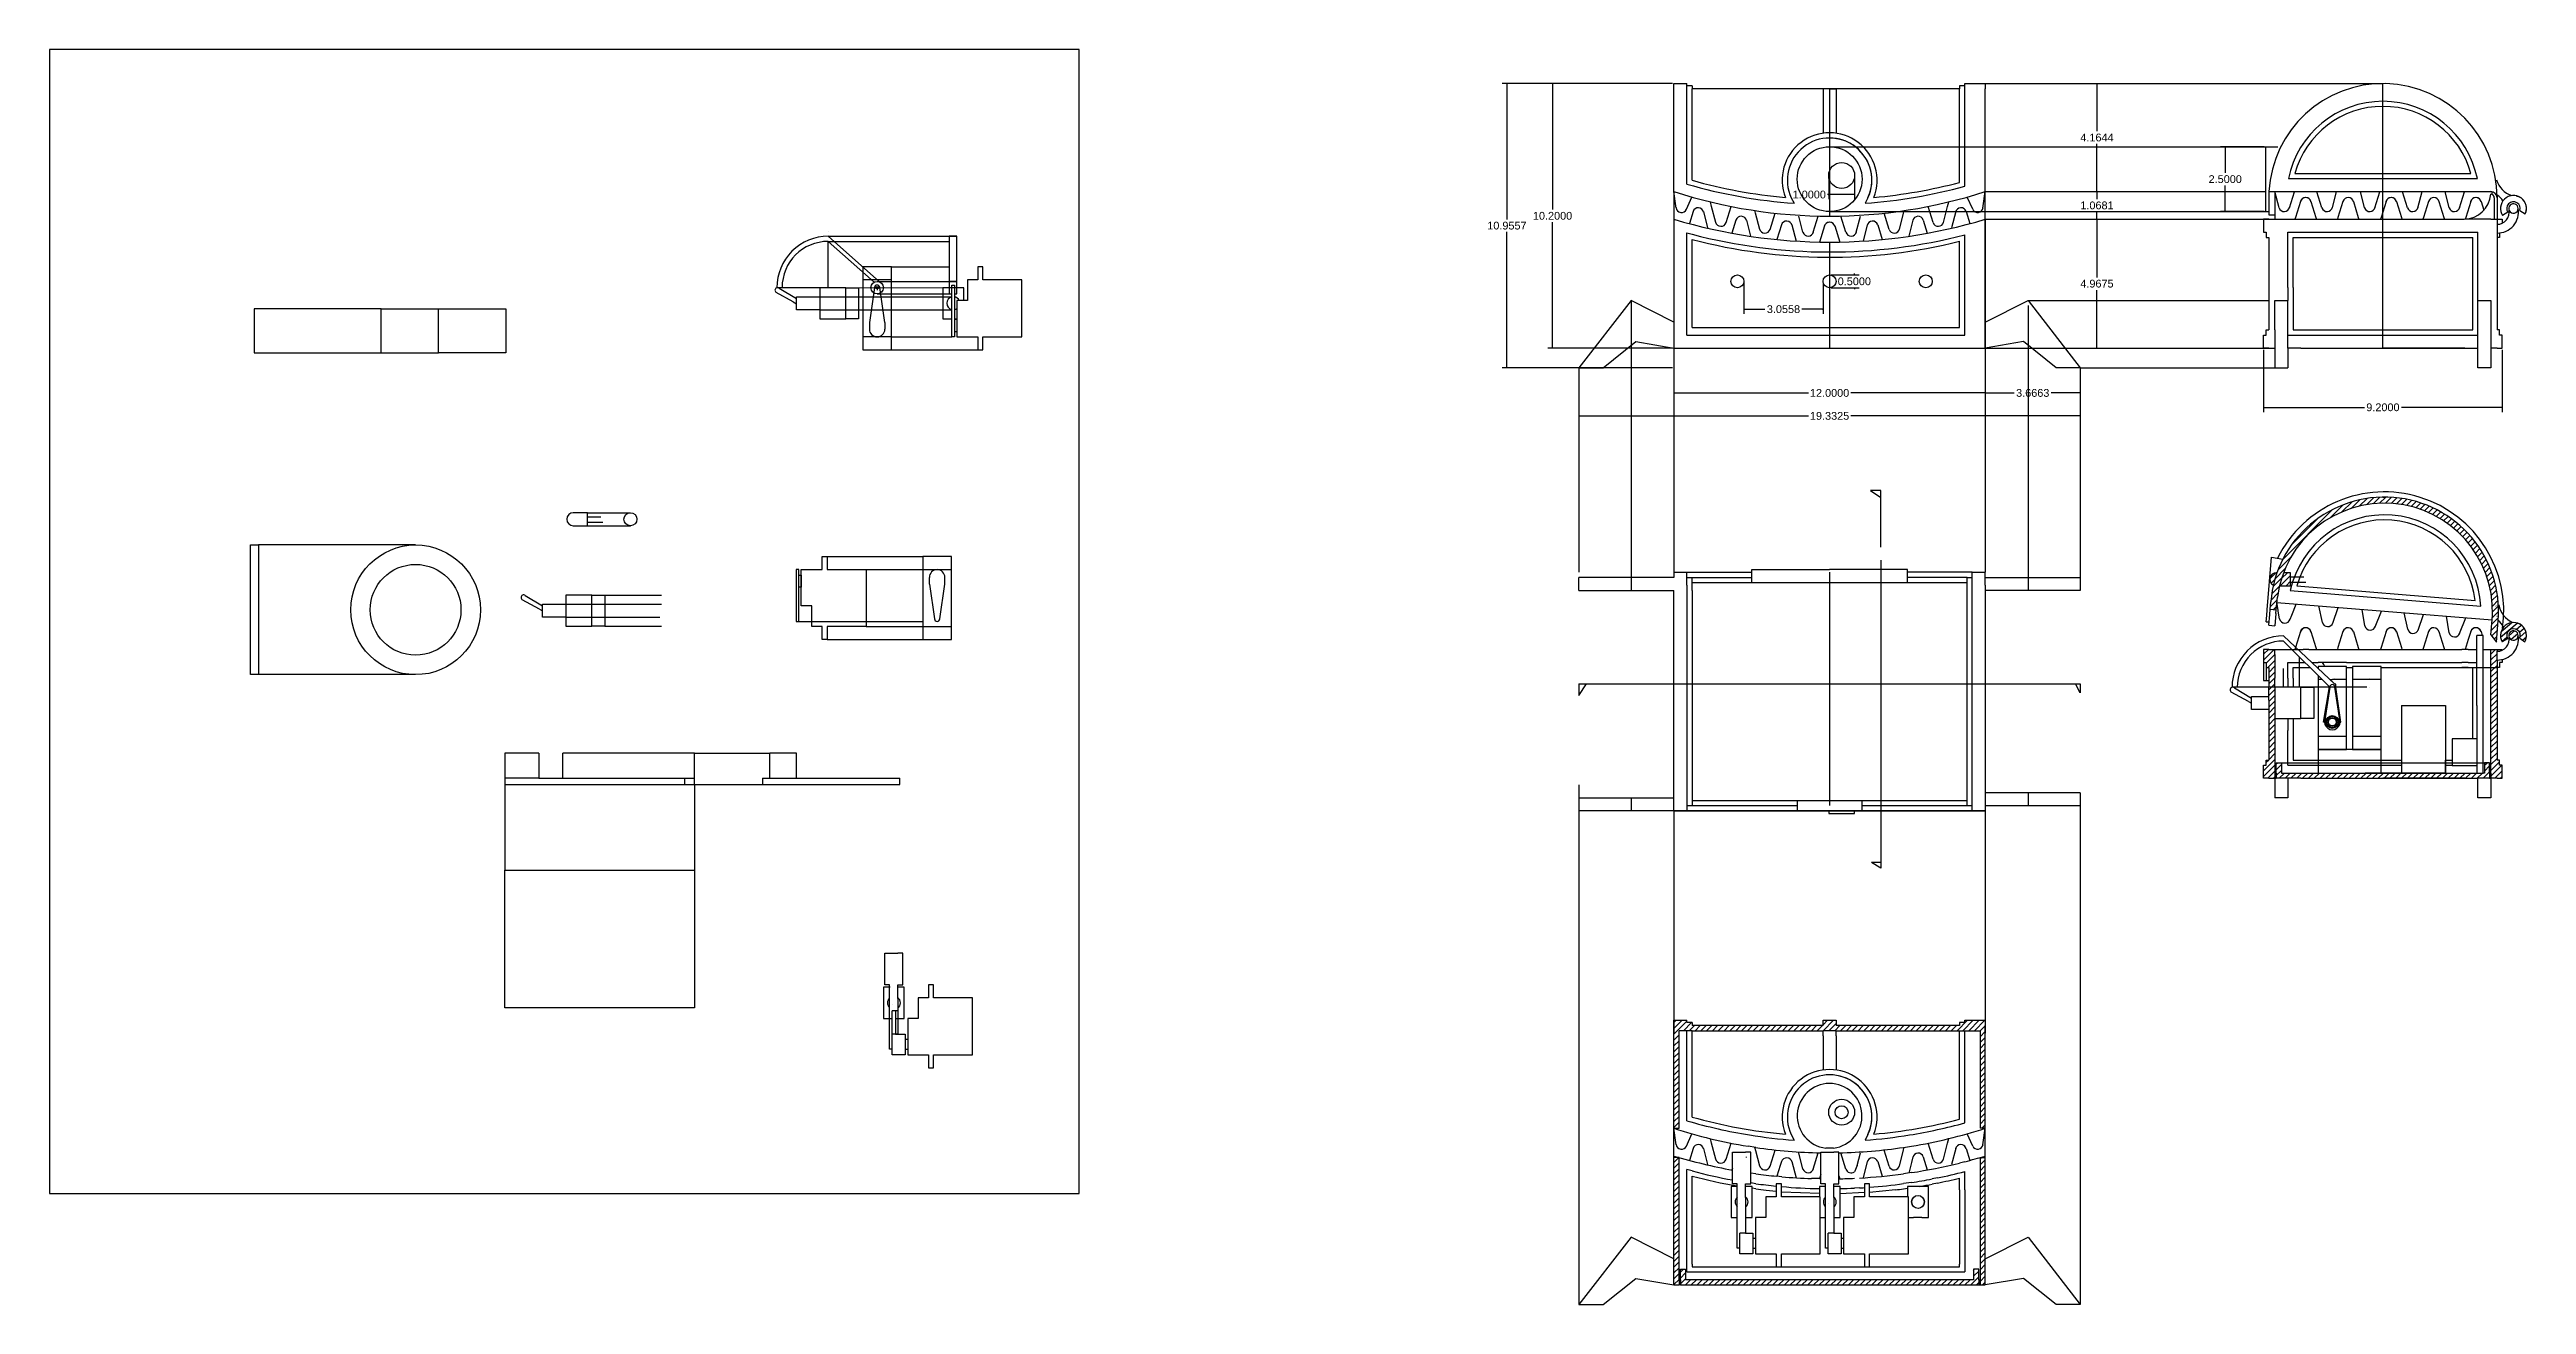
# Model space of a CAD drawing. Header units: millimetres. Extents: x 87 to 257, y -5 to 54.
# Drawn here: x 86.7 to 182.2, y 5.1 to 53.5 of the extents above; entities that cross this region are included whole.
import ezdxf

# ---------------------------------------------------------------- set-up
doc = ezdxf.new("R2010")
doc.units = ezdxf.units.MM
doc.layers.get('0').transparency = 0.1
for name, color, linetype in [('components', 10, 'Continuous'), ('Layer1', 151, 'Continuous'), ('scatola', 255, 'Continuous')]:
    doc.layers.add(name, color=color, linetype=linetype)
doc.layers.add('GND', color=251, linetype='Continuous', transparency=0.1)
doc.layers.add('sezione', color=90, linetype='Continuous', transparency=0.1)
doc.styles.get("Standard").update_dxf_attribs({"font": 'arial.ttf'})
doc.dimstyles.get("Standard").update_dxf_attribs({"dimtxt": 0.3, "dimasz": 0.05, "dimexe": 0.18, "dimexo": 0.0625, "dimgap": 0.09, "dimtad": 0, "dimtih": 1, "dimtoh": 1, "dimdec": 4, "dimzin": 0, "dimdsep": 46, "dimtxsty": 'Standard', "dimblk": 'ARCHTICK', "dimcen": 0.1, "dimadec": 0, "dimazin": 0, "dimtfac": 1, "dimtdec": 4, "dimtofl": 0, "dimtmove": 0, "dimatfit": 3, "dimldrblk": 'ARCHTICK', "dimfxl": 1, "dimtolj": 1, "dimtzin": 0, "dimarcsym": 0})

msp = doc.modelspace()

# ---------------------------------------------------------------- blocks, each defined once
blk = doc.blocks.new('_ArchTick')
at = {"color": 0, "linetype": 'ByBlock', "const_width": 0.15}
blk.add_lwpolyline([(-0.5, -0.5), (0.5, 0.5)], dxfattribs=at)
blk = doc.blocks.new('*D9')
at = {"layer": 'Defpoints', "color": 0, "transparency": 16777216}
for p in [(149.355, 42.003), (161.355, 42.003), (161.355, 40.274)]:
    blk.add_point(p, dxfattribs=at)
at = {"layer": 'GND', "color": 0, "lineweight": -2, "transparency": 16777216}
for p, q in [((149.355, 41.94), (149.355, 40.094)), ((161.355, 41.94), (161.355, 40.094)), ((149.355, 40.274), (154.541, 40.274)), ((161.355, 40.274), (156.17, 40.274))]:
    blk.add_line(p, q, dxfattribs=at)
at = {"layer": 'GND', "color": 0, "lineweight": -2, "transparency": 16777216, "xscale": 0.05, "yscale": 0.05, "zscale": 0.05, "rotation": 180}
blk.add_blockref('_ArchTick', (149.355, 40.274), dxfattribs=at)
at = {"layer": 'GND', "color": 0, "lineweight": -2, "transparency": 16777216, "xscale": 0.05, "yscale": 0.05, "zscale": 0.05}
blk.add_blockref('_ArchTick', (161.355, 40.274), dxfattribs=at)
at = {"layer": 'GND', "color": 0, "transparency": 16777216, "insert": (155.355, 40.274), "char_height": 0.3, "attachment_point": 5}
blk.add_mtext('\\A1;12.0000', dxfattribs=at)
blk = doc.blocks.new('*D10')
at = {"layer": 'Defpoints', "color": 0, "transparency": 16777216}
for p in [(145.689, 41.247), (165.021, 41.247), (165.021, 39.389)]:
    blk.add_point(p, dxfattribs=at)
at = {"layer": 'GND', "color": 0, "lineweight": -2, "transparency": 16777216}
for p, q in [((145.689, 41.185), (145.689, 39.209)), ((165.021, 41.185), (165.021, 39.209)), ((145.689, 39.389), (154.539, 39.389)), ((165.021, 39.389), (156.171, 39.389))]:
    blk.add_line(p, q, dxfattribs=at)
at = {"layer": 'GND', "color": 0, "lineweight": -2, "transparency": 16777216, "xscale": 0.05, "yscale": 0.05, "zscale": 0.05, "rotation": 180}
blk.add_blockref('_ArchTick', (145.689, 39.389), dxfattribs=at)
at = {"layer": 'GND', "color": 0, "lineweight": -2, "transparency": 16777216, "xscale": 0.05, "yscale": 0.05, "zscale": 0.05}
blk.add_blockref('_ArchTick', (165.021, 39.389), dxfattribs=at)
at = {"layer": 'GND', "color": 0, "transparency": 16777216, "insert": (155.355, 39.389), "char_height": 0.3, "attachment_point": 5}
blk.add_mtext('\\A1;19.3325', dxfattribs=at)
blk = doc.blocks.new('*D11')
at = {"layer": 'Defpoints', "color": 0, "transparency": 16777216}
for p in [(144.674, 52.203), (149.355, 52.203), (149.355, 42.003)]:
    blk.add_point(p, dxfattribs=at)
at = {"layer": 'GND', "color": 0, "lineweight": -2, "transparency": 16777216}
for p, q in [((149.293, 52.203), (144.494, 52.203)), ((144.674, 52.203), (144.674, 47.346)), ((144.674, 42.003), (144.674, 46.86)), ((149.293, 42.003), (144.494, 42.003))]:
    blk.add_line(p, q, dxfattribs=at)
at = {"layer": 'GND', "color": 0, "lineweight": -2, "transparency": 16777216, "xscale": 0.05, "yscale": 0.05, "zscale": 0.05}
for p, rotation in [((144.674, 52.203), 90), ((144.674, 42.003), 270)]:
    blk.add_blockref('_ArchTick', p, dxfattribs=dict(at, rotation=rotation))
at = {"layer": 'GND', "color": 0, "transparency": 16777216, "insert": (144.674, 47.103), "char_height": 0.3, "attachment_point": 5}
blk.add_mtext('\\A1;10.2000', dxfattribs=at)
blk = doc.blocks.new('*D12')
at = {"layer": 'Defpoints', "color": 0, "transparency": 16777216}
for p in [(142.914, 52.203), (149.355, 52.203), (149.355, 41.247)]:
    blk.add_point(p, dxfattribs=at)
at = {"layer": 'GND', "color": 0, "lineweight": -2, "transparency": 16777216}
for p, q in [((149.293, 52.203), (142.734, 52.203)), ((142.914, 52.203), (142.914, 46.968)), ((142.914, 41.247), (142.914, 46.482)), ((149.293, 41.247), (142.734, 41.247))]:
    blk.add_line(p, q, dxfattribs=at)
at = {"layer": 'GND', "color": 0, "lineweight": -2, "transparency": 16777216, "xscale": 0.05, "yscale": 0.05, "zscale": 0.05}
for p, rotation in [((142.914, 52.203), 90), ((142.914, 41.247), 270)]:
    blk.add_blockref('_ArchTick', p, dxfattribs=dict(at, rotation=rotation))
at = {"layer": 'GND', "color": 0, "transparency": 16777216, "insert": (142.914, 46.725), "char_height": 0.3, "attachment_point": 5}
blk.add_mtext('\\A1;10.9557', dxfattribs=at)
blk = doc.blocks.new('*D18')
at = {"layer": 'Defpoints', "color": 0, "transparency": 16777216}
for p in [(152.049, 44.577), (155.105, 44.577), (152.049, 43.504)]:
    blk.add_point(p, dxfattribs=at)
at = {"layer": 'GND', "color": 0, "lineweight": -2, "transparency": 16777216}
for p, q in [((152.049, 44.515), (152.049, 43.324)), ((155.105, 44.515), (155.105, 43.324)), ((152.049, 43.504), (152.864, 43.504)), ((155.105, 43.504), (154.29, 43.504))]:
    blk.add_line(p, q, dxfattribs=at)
at = {"layer": 'GND', "color": 0, "lineweight": -2, "transparency": 16777216, "xscale": 0.05, "yscale": 0.05, "zscale": 0.05, "rotation": 180}
blk.add_blockref('_ArchTick', (152.049, 43.504), dxfattribs=at)
at = {"layer": 'GND', "color": 0, "lineweight": -2, "transparency": 16777216, "xscale": 0.05, "yscale": 0.05, "zscale": 0.05}
blk.add_blockref('_ArchTick', (155.105, 43.504), dxfattribs=at)
at = {"layer": 'GND', "color": 0, "transparency": 16777216, "insert": (153.577, 43.504), "char_height": 0.3, "attachment_point": 5}
blk.add_mtext('\\A1;3.0558', dxfattribs=at)
blk = doc.blocks.new('*D19')
at = {"layer": 'Defpoints', "color": 0, "transparency": 16777216}
for p in [(155.355, 44.827), (155.355, 44.327), (156.309, 44.327)]:
    blk.add_point(p, dxfattribs=at)
at = {"layer": 'GND', "color": 0, "lineweight": -2, "transparency": 16777216}
for p, q in [((155.418, 44.827), (156.489, 44.827)), ((155.418, 44.327), (156.489, 44.327)), ((156.309, 44.827), (156.309, 44.877)), ((156.309, 44.327), (156.309, 44.277))]:
    blk.add_line(p, q, dxfattribs=at)
at = {"layer": 'GND', "color": 0, "lineweight": -2, "transparency": 16777216, "xscale": 0.05, "yscale": 0.05, "zscale": 0.05}
for p, rotation in [((156.309, 44.827), 270), ((156.309, 44.327), 90)]:
    blk.add_blockref('_ArchTick', p, dxfattribs=dict(at, rotation=rotation))
at = {"layer": 'GND', "color": 0, "transparency": 16777216, "insert": (156.309, 44.577), "char_height": 0.3, "attachment_point": 5}
blk.add_mtext('\\A1;0.5000', dxfattribs=at)
blk = doc.blocks.new('*D20')
at = {"layer": 'Defpoints', "color": 0, "transparency": 16777216}
for p in [(155.32, 48.659), (155.32, 47.923), (156.32, 48.659)]:
    blk.add_point(p, dxfattribs=at)
at = {"layer": 'GND', "color": 0, "lineweight": -2, "transparency": 16777216}
for p, q in [((155.32, 47.923), (155.27, 47.923)), ((155.32, 48.597), (155.32, 47.743)), ((156.32, 47.923), (155.32, 47.923)), ((156.32, 48.597), (156.32, 47.743))]:
    blk.add_line(p, q, dxfattribs=at)
at = {"layer": 'GND', "color": 0, "lineweight": -2, "transparency": 16777216, "xscale": 0.05, "yscale": 0.05, "zscale": 0.05, "rotation": 180}
blk.add_blockref('_ArchTick', (155.32, 47.923), dxfattribs=at)
at = {"layer": 'GND', "color": 0, "lineweight": -2, "transparency": 16777216, "xscale": 0.05, "yscale": 0.05, "zscale": 0.05}
blk.add_blockref('_ArchTick', (156.32, 47.923), dxfattribs=at)
at = {"layer": 'GND', "color": 0, "transparency": 16777216, "insert": (154.572, 47.923), "char_height": 0.3, "attachment_point": 5}
blk.add_mtext('\\A1;1.0000', dxfattribs=at)
blk = doc.blocks.new('*D26')
at = {"layer": 'Defpoints', "color": 0, "transparency": 16777216}
for p in [(161.355, 41.247), (165.021, 41.247), (161.355, 40.274)]:
    blk.add_point(p, dxfattribs=at)
at = {"layer": 'GND', "color": 0, "lineweight": -2, "transparency": 16777216}
for p, q in [((161.355, 41.185), (161.355, 40.094)), ((165.021, 41.185), (165.021, 40.094)), ((161.355, 40.274), (162.476, 40.274)), ((165.021, 40.274), (163.901, 40.274))]:
    blk.add_line(p, q, dxfattribs=at)
at = {"layer": 'GND', "color": 0, "lineweight": -2, "transparency": 16777216, "xscale": 0.05, "yscale": 0.05, "zscale": 0.05, "rotation": 180}
blk.add_blockref('_ArchTick', (161.355, 40.274), dxfattribs=at)
at = {"layer": 'GND', "color": 0, "lineweight": -2, "transparency": 16777216, "xscale": 0.05, "yscale": 0.05, "zscale": 0.05}
blk.add_blockref('_ArchTick', (165.021, 40.274), dxfattribs=at)
at = {"layer": 'GND', "color": 0, "transparency": 16777216, "insert": (163.188, 40.274), "char_height": 0.3, "attachment_point": 5}
blk.add_mtext('\\A1;3.6663', dxfattribs=at)
blk = doc.blocks.new('*D27')
at = {"layer": 'Defpoints', "color": 0, "transparency": 16777216}
for p in [(172.089, 42.003), (181.289, 42.003), (181.289, 39.719)]:
    blk.add_point(p, dxfattribs=at)
at = {"layer": 'GND', "color": 0, "lineweight": -2, "transparency": 16777216}
for p, q in [((172.089, 41.94), (172.089, 39.539)), ((181.289, 41.94), (181.289, 39.539)), ((172.089, 39.719), (175.977, 39.719)), ((181.289, 39.719), (177.401, 39.719))]:
    blk.add_line(p, q, dxfattribs=at)
at = {"layer": 'GND', "color": 0, "lineweight": -2, "transparency": 16777216, "xscale": 0.05, "yscale": 0.05, "zscale": 0.05, "rotation": 180}
blk.add_blockref('_ArchTick', (172.089, 39.719), dxfattribs=at)
at = {"layer": 'GND', "color": 0, "lineweight": -2, "transparency": 16777216, "xscale": 0.05, "yscale": 0.05, "zscale": 0.05}
blk.add_blockref('_ArchTick', (181.289, 39.719), dxfattribs=at)
at = {"layer": 'GND', "color": 0, "transparency": 16777216, "insert": (176.689, 39.719), "char_height": 0.3, "attachment_point": 5}
blk.add_mtext('\\A1;9.2000', dxfattribs=at)
blk = doc.blocks.new('*D37')
at = {"layer": 'Defpoints', "color": 0, "transparency": 16777216}
for p in [(161.355, 46.97), (165.664, 46.97), (161.355, 42.003)]:
    blk.add_point(p, dxfattribs=at)
at = {"layer": 'GND', "color": 0, "lineweight": -2, "transparency": 16777216}
for p, q in [((161.418, 46.97), (165.844, 46.97)), ((165.664, 46.97), (165.664, 44.73)), ((165.664, 42.003), (165.664, 44.243)), ((161.418, 42.003), (165.844, 42.003))]:
    blk.add_line(p, q, dxfattribs=at)
at = {"layer": 'GND', "color": 0, "lineweight": -2, "transparency": 16777216, "xscale": 0.05, "yscale": 0.05, "zscale": 0.05}
for p, rotation in [((165.664, 46.97), 90), ((165.664, 42.003), 270)]:
    blk.add_blockref('_ArchTick', p, dxfattribs=dict(at, rotation=rotation))
at = {"layer": 'GND', "color": 0, "transparency": 16777216, "insert": (165.664, 44.487), "char_height": 0.3, "attachment_point": 5}
blk.add_mtext('\\A1;4.9675', dxfattribs=at)
blk = doc.blocks.new('*D38')
at = {"layer": 'Defpoints', "color": 0, "transparency": 16777216}
for p in [(161.355, 48.038), (165.664, 48.038), (161.355, 46.97)]:
    blk.add_point(p, dxfattribs=at)
at = {"layer": 'GND', "color": 0, "lineweight": -2, "transparency": 16777216}
for p, q in [((161.418, 48.038), (165.844, 48.038)), ((165.664, 48.038), (165.664, 47.748)), ((161.418, 46.97), (165.844, 46.97)), ((165.664, 46.97), (165.664, 47.261))]:
    blk.add_line(p, q, dxfattribs=at)
at = {"layer": 'GND', "color": 0, "lineweight": -2, "transparency": 16777216, "xscale": 0.05, "yscale": 0.05, "zscale": 0.05}
for p, rotation in [((165.664, 48.038), 90), ((165.664, 46.97), 270)]:
    blk.add_blockref('_ArchTick', p, dxfattribs=dict(at, rotation=rotation))
at = {"layer": 'GND', "color": 0, "transparency": 16777216, "insert": (165.664, 47.504), "char_height": 0.3, "attachment_point": 5}
blk.add_mtext('\\A1;1.0681', dxfattribs=at)
blk = doc.blocks.new('*D39')
at = {"layer": 'Defpoints', "color": 0, "transparency": 16777216}
for p in [(161.355, 52.203), (165.664, 52.203), (161.355, 48.038)]:
    blk.add_point(p, dxfattribs=at)
at = {"layer": 'GND', "color": 0, "lineweight": -2, "transparency": 16777216}
for p, q in [((161.418, 52.203), (165.844, 52.203)), ((165.664, 52.203), (165.664, 50.364)), ((165.664, 48.038), (165.664, 49.877)), ((161.418, 48.038), (165.844, 48.038))]:
    blk.add_line(p, q, dxfattribs=at)
at = {"layer": 'GND', "color": 0, "lineweight": -2, "transparency": 16777216, "xscale": 0.05, "yscale": 0.05, "zscale": 0.05}
for p, rotation in [((165.664, 52.203), 90), ((165.664, 48.038), 270)]:
    blk.add_blockref('_ArchTick', p, dxfattribs=dict(at, rotation=rotation))
at = {"layer": 'GND', "color": 0, "transparency": 16777216, "insert": (165.664, 50.121), "char_height": 0.3, "attachment_point": 5}
blk.add_mtext('\\A1;4.1644', dxfattribs=at)
blk = doc.blocks.new('*D40')
at = {"layer": 'Defpoints', "color": 0, "transparency": 16777216}
for p in [(172.177, 49.767), (170.609, 47.267), (172.177, 47.267)]:
    blk.add_point(p, dxfattribs=at)
at = {"layer": 'GND', "color": 0, "lineweight": -2, "transparency": 16777216}
for p, q in [((172.114, 49.767), (170.429, 49.767)), ((170.609, 49.767), (170.609, 48.76)), ((170.609, 47.267), (170.609, 48.274)), ((172.114, 47.267), (170.429, 47.267))]:
    blk.add_line(p, q, dxfattribs=at)
at = {"layer": 'GND', "color": 0, "lineweight": -2, "transparency": 16777216, "xscale": 0.05, "yscale": 0.05, "zscale": 0.05}
for p, rotation in [((170.609, 49.767), 90), ((170.609, 47.267), 270)]:
    blk.add_blockref('_ArchTick', p, dxfattribs=dict(at, rotation=rotation))
at = {"layer": 'GND', "color": 0, "transparency": 16777216, "insert": (170.609, 48.517), "char_height": 0.3, "attachment_point": 5}
blk.add_mtext('\\A1;2.5000', dxfattribs=at)

# ---------------------------------------------------------------- dimensions: what is measured, and where the dimension line sits
at = {"layer": 'GND'}
for base, p1, p2, picture, middle in [((142.91376, 52.20282), (149.3552, 41.24709), (149.3552, 52.20282), '*D12', (142.91376, 46.72496)), ((144.67356, 52.20282), (149.3552, 42.00282), (149.3552, 52.20282), '*D11', (144.67356, 47.10282)), ((165.66428, 52.20282), (161.3552, 48.03842), (161.3552, 52.20282), '*D39', (165.66428, 50.12062)), ((170.60909, 47.26716), (172.17691, 49.76716), (172.17691, 47.26716), '*D40', (170.60909, 48.51716)), ((165.66428, 48.03842), (161.3552, 46.97036), (161.3552, 48.03842), '*D38', (165.66428, 47.50439)), ((165.66428, 46.97036), (161.3552, 42.00282), (161.3552, 46.97036), '*D37', (165.66428, 44.48659)), ((156.30892, 44.3272), (155.3552, 44.8272), (155.3552, 44.3272), '*D19', (156.30892, 44.5772))]:
    dim = msp.add_linear_dim(base=base, p1=p1, p2=p2, angle=90, dimstyle='Standard', dxfattribs=at)
    dim.commit()
    dim.dimension.update_dxf_attribs({"geometry": picture, "text_midpoint": middle})
for base, p1, p2, picture, middle in [((155.31961, 47.92274), (156.31961, 48.65927), (155.31961, 48.65927), '*D20', (154.57153, 47.92274)), ((152.04938, 43.50393), (155.1052, 44.5772), (152.04938, 44.5772), '*D18', (153.57729, 43.50393)), ((165.02146, 39.38938), (145.68894, 41.24709), (165.02146, 41.24709), '*D10', (155.3552, 39.38938)), ((161.3552, 40.27362), (149.3552, 42.00282), (161.3552, 42.00282), '*D9', (155.3552, 40.27362)), ((161.3552, 40.27362), (165.02146, 41.24709), (161.3552, 41.24709), '*D26', (163.18833, 40.27362)), ((181.28893, 39.71867), (172.08893, 42.00282), (181.28893, 42.00282), '*D27', (176.68893, 39.71867))]:
    dim = msp.add_linear_dim(base=base, p1=p1, p2=p2, dimstyle='Standard', dxfattribs=at)
    dim.commit()
    dim.dimension.update_dxf_attribs({"geometry": picture, "text_midpoint": middle})

# ---------------------------------------------------------------- hatches: boundary and pattern name
at = {"layer": 'components'}
h = msp.add_hatch(dxfattribs=at)
h.set_pattern_fill('ANSI31', color=256, scale=0.05)
h.set_pattern_definition([(45, (-13.8261, 0.07317), (-0.1122532, 0.1122532), [])])
edge = h.paths.add_edge_path()
edge.add_arc((176.74837, 31.85948), 4.16441, 159.13459, 166.3430071)
edge.add_line((172.7017, 32.84273), (173.12666, 32.84273))
edge.add_line((173.12666, 32.84273), (173.12666, 33.34273))
edge.add_line((173.12666, 33.34273), (172.85706, 33.34273))
edge = h.paths.add_edge_path()
edge.add_arc((176.74837, 31.85948), 4.4, 160.29953, 166.7464017)
edge.add_arc((172.57556, 33.09273), 0.25, 90, 243.8976717, ccw=False)
edge.add_line((172.57556, 33.34273), (172.60591, 33.34273))
at = {"layer": 'sezione'}
h = msp.add_hatch(dxfattribs=at)
h.set_pattern_fill('ANSI31', color=256, scale=0.05)
h.paths.add_polyline_path([(180.91051, 31.72228), (180.89912, 31.52255), (180.85279, 30.95183), (181.06595, 30.66587), (181.13394, 31.50349, 1), (172.36279, 32.21547), (172.34006, 31.93547), (172.57488, 31.91641), (172.59945, 32.18568), (172.59761, 32.19641), (172.60041, 32.19618), (172.61858, 32.39537, -0.95307372)])
h = msp.add_hatch(dxfattribs=at)
h.set_pattern_fill('ANSI31', color=256, scale=0.05, angle=-4.6407261)
h.set_pattern_definition([(40.35927, (-1.90617, 14.80416), (-0.10280308, 0.12096731), [])])
h.paths.add_polyline_path([(181.93259, 31.37748, -0.01966251), (181.86767, 31.40206, 0.66979759), (181.28408, 30.68474), (181.44217, 30.76922), (181.49497, 30.79814, -1.59693894), (181.96321, 30.82118), (182.15763, 30.67524, 0.44012966)])
h.paths.add_polyline_path([(181.55505, 30.85983, 0.80054341), (181.90291, 30.90873, 1.24915149)], flags=17)
h = msp.add_hatch(dxfattribs=at)
h.set_pattern_fill('ANSI31', color=256, scale=0.05)
h.paths.add_polyline_path([(172.52453, 25.61829), (172.52453, 28.42623), (172.52453, 28.92623), (172.52453, 29.27623), (172.52453, 30.18765), (172.52453, 30.38583), (172.28893, 30.38583), (172.08893, 30.38583), (172.08893, 29.88583), (172.18893, 29.88583), (172.18893, 29.68583), (172.28893, 29.68583), (172.28893, 28.92623), (172.28893, 28.42623), (172.28893, 27.25897), (172.28893, 26.11829), (172.18893, 26.11829), (172.18893, 25.91829), (172.08893, 25.91829), (172.08893, 25.41829), (172.28893, 25.41829), (172.52453, 25.41829)])
h.paths.add_polyline_path([(180.80334, 25.61829), (180.80334, 26.01829), (180.60334, 26.01829), (180.60334, 25.61829), (180.55334, 25.61829), (172.82453, 25.61829), (172.77453, 25.61829), (172.77453, 26.01829), (172.57453, 26.01829), (172.57453, 25.61829), (172.57453, 25.41829), (173.02453, 25.41829), (173.52453, 25.41829), (179.85334, 25.41829), (180.35334, 25.41829), (180.80334, 25.41829)])
h.paths.add_polyline_path([(181.28893, 25.91829), (181.18893, 25.91829), (181.18893, 26.11829), (181.08893, 26.11829), (181.08893, 29.9762), (181.08893, 30.31377), (181.08893, 30.38583), (180.85334, 30.38583), (180.85334, 30.18765), (180.85334, 25.61829), (180.85334, 25.41829), (181.05334, 25.41829), (181.08893, 25.41829), (181.28893, 25.41829)])
h = msp.add_hatch(dxfattribs=at)
h.set_pattern_fill('ANSI31', color=256, scale=0.05)
h.paths.add_polyline_path([(161.3552, 15.88671), (161.3552, 16.08671), (160.56943, 16.08671), (160.56943, 16.00421), (160.36943, 16.00421), (160.36943, 15.88671), (155.6052, 15.88671), (155.6052, 16.08671), (155.1052, 16.08671), (155.1052, 15.88671), (150.0552, 15.88671), (150.0552, 16.00421), (149.8552, 16.00421), (149.8552, 16.08671), (149.3552, 16.08671), (149.3552, 15.88671), (149.3552, 11.9223), (149.5552, 11.9223), (149.5552, 15.68671), (150.0552, 15.68671), (155.1052, 15.68671), (155.6052, 15.68671), (161.1552, 15.68671), (161.1552, 11.9223), (161.3552, 11.9223)])
h = msp.add_hatch(dxfattribs=at)
h.set_pattern_fill('ANSI31', color=256, scale=0.05)
h.paths.add_polyline_path([(149.5552, 6.08671), (149.5552, 10.79534), (149.3552, 10.79534), (149.3552, 10.47379), (149.3552, 5.88671), (149.5552, 5.88671)])
h.paths.add_polyline_path([(149.8052, 6.48671), (149.6052, 6.48671), (149.6052, 6.08671), (149.6052, 5.88671), (161.1052, 5.88671), (161.1052, 6.08671), (161.1052, 6.48671), (160.9052, 6.48671), (160.9052, 6.08671), (149.8052, 6.08671)])
h.paths.add_polyline_path([(161.3552, 10.47379), (161.3552, 10.79534), (161.1552, 10.79534), (161.1552, 6.08671), (161.1552, 5.88671), (161.3552, 5.88671)])

# ---------------------------------------------------------------- linework, layer by layer
for p, q in [((149.3552, 52.00282), (149.3552, 52.20282)), ((149.3552, 52.20282), (149.8552, 52.20282)), ((149.3552, 48.03842), (149.3552, 52.00282)), ((149.8552, 52.00282), (149.8552, 52.20282)), ((150.0552, 52.12033), (149.8552, 52.12033)), ((149.8552, 51.20227), (149.8552, 52.00282)), ((150.0552, 52.12033), (150.0552, 52.00282)), ((150.0552, 51.00227), (150.0552, 52.00282)), ((155.1052, 52.00282), (155.1052, 50.28635)), ((155.3552, 52.00282), (155.3552, 47.09246)), ((155.3552, 52.00282), (155.4552, 52.00282)), ((155.3552, 52.00282), (155.6052, 52.00282)), ((155.6052, 52.00282), (155.6052, 50.28635)), ((160.56943, 52.12033), (160.36943, 52.12033)), ((160.36943, 52.12033), (160.36943, 52.00282)), ((160.36943, 48.39408), (160.36943, 52.00282)), ((160.56943, 52.00282), (160.56943, 52.20282)), ((160.56943, 52.20282), (161.3552, 52.20282)), ((160.56943, 48.24843), (160.56943, 52.00282)), ((161.3552, 52.20282), (161.3552, 52.00282)), ((176.68893, 42.00282), (176.68893, 52.20282)), ((149.8552, 48.33008), (149.8552, 51.20227)), ((150.0552, 48.47244), (150.0552, 51.00227)), ((172.17691, 47.26716), (172.17691, 49.76716)), ((173.29597, 48.73842), (180.08189, 48.73842)), ((149.3552, 48.03842), (149.3552, 46.58991)), ((149.44151, 47.40144), (149.3552, 48.03842)), ((149.83882, 47.35515), (150.0483, 47.82843)), ((153.87459, 47.79471), (153.98931, 47.58631)), ((156.83581, 47.79471), (156.72109, 47.58631)), ((160.87158, 47.35515), (160.6621, 47.82843)), ((161.26889, 47.40144), (161.3552, 48.03842)), ((161.3552, 46.58991), (161.3552, 48.03842)), ((171.68893, 48.03842), (172.17691, 48.03842)), ((172.28893, 48.03842), (172.28893, 47.13842)), ((172.28893, 48.03842), (180.85334, 48.03842)), ((172.52453, 48.03842), (172.52453, 46.97036)), ((172.68396, 47.41571), (172.52453, 48.03842)), ((173.04704, 48.53842), (180.33083, 48.53842)), ((173.08396, 47.41571), (173.27594, 48.03474)), ((174.33871, 47.41571), (174.14673, 48.03474)), ((174.73871, 47.41571), (174.89815, 48.03842)), ((175.98313, 47.41571), (175.82369, 48.03842)), ((176.38313, 47.41571), (176.57511, 48.03474)), ((177.63788, 47.41571), (177.4459, 48.03474)), ((178.03788, 47.41571), (178.19732, 48.03842)), ((179.24542, 47.41571), (179.08598, 48.03842)), ((179.64542, 47.41571), (179.8374, 48.03474)), ((150.09235, 47.26644), (149.9483, 46.80197)), ((150.49235, 47.26644), (150.65179, 46.64373)), ((150.80682, 47.46935), (150.7629, 47.64088)), ((150.96626, 46.84664), (150.80682, 47.46935)), ((151.36626, 46.84664), (151.55824, 47.46567)), ((151.74618, 46.93647), (151.58978, 46.43217)), ((152.14618, 46.93647), (152.30561, 46.31376)), ((152.50125, 47.20462), (152.47522, 47.30629)), ((152.66069, 46.58191), (152.50125, 47.20462)), ((153.06069, 46.58191), (153.25267, 47.20094)), ((154.32782, 46.46975), (154.16839, 47.09246)), ((154.72782, 46.46975), (154.9198, 47.08878)), ((155.98257, 46.46975), (155.79059, 47.08878)), ((156.38257, 46.46975), (156.54201, 47.09246)), ((157.6497, 46.58191), (157.45773, 47.20094)), ((158.0497, 46.58191), (158.20914, 47.20462)), ((158.20914, 47.20462), (158.23517, 47.30629)), ((158.56422, 46.93647), (158.40478, 46.31376)), ((158.96422, 46.93647), (159.12062, 46.43217)), ((159.34413, 46.84664), (159.15216, 47.46567)), ((159.74413, 46.84664), (159.90357, 47.46935)), ((159.90357, 47.46935), (159.94749, 47.64088)), ((160.21805, 47.26644), (160.05861, 46.64373)), ((160.61805, 47.26644), (160.76209, 46.80197)), ((171.68893, 46.97036), (172.52453, 46.97036)), ((172.28893, 47.13842), (172.52453, 47.13842)), ((172.52453, 46.97036), (179.82703, 46.97036)), ((173.31936, 47.03955), (173.2979, 46.97036)), ((173.51134, 47.65858), (173.31936, 47.03955)), ((173.91134, 47.65858), (174.10332, 47.03955)), ((174.10332, 47.03955), (174.12477, 46.97036)), ((174.95667, 47.03955), (174.93522, 46.97036)), ((175.14865, 47.65858), (174.95667, 47.03955)), ((175.54865, 47.65858), (175.74063, 47.03955)), ((175.74063, 47.03955), (175.76209, 46.97036)), ((176.61852, 47.03955), (176.59707, 46.97036)), ((176.8105, 47.65858), (176.61852, 47.03955)), ((177.2105, 47.65858), (177.40248, 47.03955)), ((177.40248, 47.03955), (177.42394, 46.97036)), ((178.25584, 47.03955), (178.23438, 46.97036)), ((178.44782, 47.65858), (178.25584, 47.03955)), ((178.84782, 47.65858), (179.0398, 47.03955)), ((179.0398, 47.03955), (179.06125, 46.97036)), ((179.88082, 47.03955), (179.85992, 46.97218)), ((180.85334, 46.97218), (179.85992, 46.97218)), ((180.07279, 47.65858), (179.88082, 47.03955)), ((180.47279, 47.65858), (180.57732, 47.32155)), ((180.85334, 46.97218), (181.05334, 46.97218)), ((116.75034, 46.49288), (116.75034, 46.49288)), ((118.72037, 44.56037), (116.75034, 46.3172)), ((116.75034, 46.1172), (118.52037, 44.54862)), ((149.3552, 46.58991), (149.3552, 46.38991)), ((149.8552, 46.2467), (149.8552, 46.4467)), ((149.8552, 46.4467), (150.0552, 46.39316)), ((149.8552, 42.50282), (149.8552, 46.2467)), ((150.0552, 42.80282), (150.0552, 46.19316)), ((153.50137, 46.75277), (153.32643, 46.18868)), ((153.90137, 46.75277), (154.06081, 46.13006)), ((155.1552, 46.71262), (154.96322, 46.09359)), ((155.3552, 46.08991), (155.3552, 42.00282)), ((155.5552, 46.71262), (155.74718, 46.09359)), ((156.80902, 46.75277), (156.64959, 46.13006)), ((157.20902, 46.75277), (157.38396, 46.18868)), ((160.36943, 42.80282), (160.36943, 46.12034)), ((160.56943, 46.17086), (160.56943, 46.37086)), ((160.56943, 42.50282), (160.56943, 46.17086)), ((172.28893, 46.27036), (172.28893, 43.8435)), ((173.02453, 44.3435), (173.02453, 46.47036)), ((173.02453, 46.47036), (180.35334, 46.47036)), ((173.22453, 44.3435), (173.22453, 46.27036)), ((173.22453, 46.27036), (180.15334, 46.27036)), ((180.15334, 42.70282), (180.15334, 46.27036)), ((180.35334, 46.27036), (180.35334, 46.47036)), ((180.35334, 42.00282), (180.35334, 46.27036)), ((118.6333, 44.33442), (118.6333, 44.23353)), ((173.02453, 44.3435), (173.02453, 43.8435)), ((173.22453, 44.3435), (173.22453, 42.70282)), ((147.70187, 43.8435), (145.68894, 41.24709)), ((149.3552, 43.00282), (147.70187, 43.8435)), ((161.3552, 43.00282), (163.00852, 43.8435)), ((163.00852, 43.8435), (165.02146, 41.24709)), ((172.28893, 43.8435), (172.28893, 42.70282)), ((172.52453, 42.70282), (172.52453, 43.8435)), ((172.52453, 43.8435), (173.02453, 43.8435)), ((173.02453, 42.00282), (173.02453, 43.8435)), ((180.35334, 41.24709), (180.35334, 43.8435)), ((180.35334, 43.8435), (180.85334, 43.8435)), ((180.85334, 43.8435), (180.85334, 41.24709)), ((180.85334, 43.8435), (180.85334, 42.00282)), ((146.62221, 41.24709), (147.88487, 42.25274)), ((147.88487, 42.25274), (149.3552, 42.00282)), ((149.8552, 42.50282), (160.56943, 42.50282)), ((150.0552, 42.80282), (160.36943, 42.80282)), ((162.82553, 42.25274), (161.3552, 42.00282)), ((164.08819, 41.24709), (162.82553, 42.25274)), ((172.52453, 42.70282), (172.52453, 41.24709)), ((172.52453, 42.70282), (172.52453, 42.00282)), ((173.02453, 42.50282), (180.35334, 42.50282)), ((173.22453, 42.70282), (180.15334, 42.70282)), ((145.68894, 41.24709), (146.62221, 41.24709)), ((165.02146, 41.24709), (164.08819, 41.24709)), ((171.68893, 42.00282), (172.52453, 42.00282)), ((173.02453, 42.00282), (173.02453, 41.24709)), ((173.52453, 42.00282), (173.02453, 42.00282)), ((173.52453, 42.00282), (179.85334, 42.00282)), ((179.85334, 42.00282), (176.68893, 42.00282)), ((179.85334, 42.00282), (180.35334, 42.00282)), ((180.85334, 41.24709), (180.35334, 41.24709)), ((181.05334, 42.00282), (180.85334, 42.00282)), ((180.85334, 42.00282), (180.85334, 42.00282)), ((107.46877, 35.65604), (109.12087, 35.65604)), ((107.46877, 35.15604), (109.12087, 35.15604)), ((120.39634, 33.96376), (120.39634, 33.96376)), ((152.3552, 32.96256), (152.3552, 33.46256)), ((152.3552, 33.46256), (155.3552, 33.46256)), ((158.3552, 33.46256), (155.3552, 33.46256)), ((158.3552, 32.96256), (158.3552, 33.46256)), ((149.3552, 33.16256), (145.68894, 33.16256)), ((145.68894, 32.66256), (149.3552, 32.66256)), ((149.3552, 33.36256), (149.8552, 33.36256)), ((149.3552, 24.16256), (149.3552, 32.66256)), ((149.8552, 33.36256), (152.3552, 33.36256)), ((149.8552, 33.16256), (150.0552, 33.16256)), ((149.8552, 32.86256), (149.8552, 24.16256)), ((150.0552, 33.16256), (152.3552, 33.16256)), ((150.0552, 32.96256), (160.6552, 32.96256)), ((150.0552, 32.66256), (150.0552, 24.36256)), ((152.3552, 32.96256), (158.3552, 32.96256)), ((155.3552, 33.36256), (155.3552, 24.36256)), ((160.8552, 33.36256), (158.3552, 33.36256)), ((160.6552, 33.16256), (158.3552, 33.16256)), ((160.6552, 33.16256), (160.8552, 33.16256)), ((160.6552, 24.36256), (160.6552, 32.66256)), ((160.8552, 33.36256), (161.3552, 33.36256)), ((160.8552, 24.16256), (160.8552, 32.86256)), ((161.3552, 33.16256), (165.02146, 33.16256)), ((161.3552, 32.86256), (161.3552, 24.16256)), ((165.02146, 32.66256), (161.3552, 32.66256)), ((165.02146, 33.16256), (165.02146, 32.66256)), ((165.02146, 33.16256), (165.02146, 32.66256)), ((172.85559, 31.43603), (172.85559, 31.43603)), ((145.68894, 25.16256), (145.68894, 24.66256)), ((165.02146, 24.86256), (161.3552, 24.86256)), ((145.68894, 24.66256), (149.3552, 24.66256)), ((149.3552, 24.16256), (145.68894, 24.16256)), ((147.70187, 24.66256), (147.70187, 24.16256)), ((161.3552, 24.16256), (149.3552, 24.16256)), ((149.8552, 24.36256), (154.10594, 24.36256)), ((150.0552, 24.56256), (160.6552, 24.56256)), ((154.10594, 24.56256), (154.10594, 24.16256)), ((155.31961, 24.16256), (155.31961, 24.06256)), ((155.31961, 24.06256), (156.31961, 24.06256)), ((156.31961, 24.06256), (156.31961, 24.16256)), ((156.60445, 24.56256), (156.60445, 24.16256)), ((156.60445, 24.36256), (160.6552, 24.36256)), ((160.6552, 24.36256), (160.8552, 24.36256)), ((161.3552, 24.36256), (165.02146, 24.36256)), ((149.8552, 15.08615), (149.8552, 15.68671)), ((150.0552, 14.88615), (150.0552, 15.68671)), ((155.1052, 15.48671), (155.1052, 14.17023)), ((155.6052, 15.48671), (155.6052, 14.17023)), ((160.36943, 12.27796), (160.36943, 15.68671)), ((160.56943, 12.13231), (160.56943, 15.68671)), ((149.8552, 12.21396), (149.8552, 15.08615)), ((150.0552, 12.35632), (150.0552, 14.88615)), ((149.44151, 11.28532), (149.3552, 11.9223)), ((149.83882, 11.23904), (150.0483, 11.71231)), ((150.80682, 11.35323), (150.7629, 11.52476)), ((153.87459, 11.67859), (153.98931, 11.47019)), ((156.83581, 11.67859), (156.72109, 11.47019)), ((159.90357, 11.35323), (159.94749, 11.52476)), ((160.87158, 11.23904), (160.6621, 11.71231)), ((161.26889, 11.28532), (161.3552, 11.9223)), ((161.3552, 10.47379), (161.3552, 11.9223)), ((150.09235, 11.15032), (149.9483, 10.68585)), ((150.49235, 11.15032), (150.65179, 10.52761)), ((150.96626, 10.73052), (150.80682, 11.35323)), ((151.36626, 10.73052), (151.55824, 11.34955)), ((152.66069, 10.46579), (152.50979, 11.05514)), ((153.06069, 10.46579), (153.25267, 11.08482)), ((153.50137, 10.63665), (153.45445, 10.48536)), ((153.90137, 10.63665), (154.06081, 10.01394)), ((154.32782, 10.35363), (154.16839, 10.97634)), ((154.72782, 10.35363), (154.9198, 10.97266)), ((155.98257, 10.35363), (155.79059, 10.97266)), ((156.4163, 10.48536), (156.54201, 10.97634)), ((156.80902, 10.63665), (156.64959, 10.01394)), ((157.20902, 10.63665), (157.38396, 10.07256)), ((157.6497, 10.46579), (157.45773, 11.08482)), ((158.0497, 10.46579), (158.20914, 11.0885)), ((158.20914, 11.0885), (158.20979, 11.09104)), ((158.56422, 10.82035), (158.50979, 10.60778)), ((158.96422, 10.82035), (159.12062, 10.31605)), ((159.34413, 10.73052), (159.15216, 11.34955)), ((159.74413, 10.73052), (159.90357, 11.35323)), ((160.21805, 11.15032), (160.05861, 10.52761)), ((160.56943, 11.23354), (160.56943, 11.25339)), ((160.61805, 11.15032), (160.76209, 10.68585)), ((149.8552, 10.13058), (149.8552, 10.33058)), ((149.8552, 6.38671), (149.8552, 10.13058)), ((150.0552, 6.68671), (150.0552, 10.07705)), ((151.6131, 10.39126), (151.58978, 10.31605)), ((155.0131, 10.13831), (154.96567, 9.98536)), ((155.7131, 10.08735), (155.74718, 9.97747)), ((160.36943, 9.54875), (160.36943, 10.00422)), ((160.56943, 9.54875), (160.56943, 10.05474)), ((147.70187, 7.72738), (145.68894, 5.13097)), ((149.3552, 6.88671), (147.70187, 7.72738)), ((161.3552, 6.88671), (163.00852, 7.72738)), ((163.00852, 7.72738), (165.02146, 5.13097)), ((146.62221, 5.13097), (147.88487, 6.13662)), ((147.88487, 6.13662), (149.3552, 5.88671)), ((162.82553, 6.13662), (161.3552, 5.88671)), ((164.08819, 5.13097), (162.82553, 6.13662)), ((145.68894, 5.13097), (146.62221, 5.13097)), ((165.02146, 5.13097), (164.08819, 5.13097))]:
    msp.add_line(p, q)
for points in [[(160.36943, 52.00282), (150.0552, 52.00282)], [(161.3552, 48.03842), (161.3552, 52.00282)], [(149.3552, 42.00282), (161.3552, 42.00282), (161.3552, 46.58991)], [(149.3552, 46.58991), (149.3552, 42.00282)]]:
    msp.add_lwpolyline(points)
for radius in [0.24214, 0.05]:
    msp.add_circle((118.6333, 44.33442), radius)
for centre, radius, start, end in [((176.68893, 47.80282), 4.4, 0, 176.9306889), ((176.68893, 47.80282), 3.71544, 11.4190325, 168.5809675), ((176.68893, 47.80282), 3.51959, 15.4159553, 164.5840447), ((155.3552, 48.47401), 1.82951, 338.8258273, 201.1741727), ((155.3552, 48.47401), 1.629, 335.3544156, 204.6455844), ((155.3552, 48.47401), 1.629, 335.3544156, 90), ((155.3552, 66.59369), 19.50124, 252.0809634, 287.9190366), ((155.3552, 67.03966), 19.50124, 253.6183997, 265.983652), ((155.3552, 67.23966), 19.50124, 254.2299274, 264.9812867), ((155.3552, 67.03966), 19.50124, 274.016348, 285.5083897), ((155.3552, 67.23966), 19.50124, 275.0187133, 284.8994619), ((173.71134, 47.59754), 0.20911, 16.9719632, 168.2489878), ((173.71134, 47.59754), 0.20911, 11.7510122, 163.0280368), ((175.34865, 47.59754), 0.20911, 11.7510122, 163.0280368), ((177.0105, 47.59754), 0.20911, 16.9719632, 168.2489878), ((177.0105, 47.59754), 0.20911, 11.7510122, 163.0280368), ((178.64782, 47.59754), 0.20911, 11.7510122, 163.0280368), ((179.78444, 48.03842), 1.0689, 272.2837244, 354.3250062), ((180.27279, 47.59754), 0.20911, 16.9719632, 168.2489878), ((180.27279, 47.59754), 0.20911, 11.7510122, 163.0280368), ((155.3552, 66.97415), 20.88424, 253.3037397, 286.6962603), ((149.64723, 47.43893), 0.20911, 185.105965, 336.3829897), ((150.29235, 47.2054), 0.20911, 11.7510122, 163.0280368), ((151.16626, 46.90768), 0.20911, 191.7510122, 343.0280368), ((151.94618, 46.87543), 0.20911, 11.7510122, 163.0280368), ((153.70137, 46.69173), 0.20911, 11.7510122, 163.0280368), ((155.3552, 46.65158), 0.20911, 16.9719632, 168.2489878), ((155.3552, 46.65158), 0.20911, 11.7510122, 163.0280368), ((157.00902, 46.69173), 0.20911, 16.9719632, 168.2489878), ((158.76422, 46.87543), 0.20911, 16.9719632, 168.2489878), ((159.54413, 46.90768), 0.20911, 196.9719632, 348.2489878), ((160.41805, 47.2054), 0.20911, 16.9719632, 168.2489878), ((161.06317, 47.43893), 0.20911, 203.6170103, 354.894035), ((172.88396, 47.47675), 0.20911, 196.9719632, 348.2489878), ((174.53871, 47.47675), 0.20911, 196.9719632, 348.2489878), ((176.18313, 47.47675), 0.20911, 196.9719632, 348.2489878), ((177.83788, 47.47675), 0.20911, 196.9719632, 348.2489878), ((179.44542, 47.47675), 0.20911, 196.9719632, 348.2489878), ((116.75034, 44.33424), 1.98296, 90, 180.0786964), ((116.75034, 44.33424), 1.78296, 90, 180), ((155.3552, 66.59369), 20.88424, 255.2986994, 284.4581639), ((155.3552, 66.39369), 20.88424, 255.2986994, 283.8922311), ((152.86069, 46.64295), 0.20911, 191.7510122, 343.0280368), ((154.52782, 46.53079), 0.20911, 196.9719632, 348.2489878), ((156.18257, 46.53079), 0.20911, 196.9719632, 348.2489878), ((157.8497, 46.64295), 0.20911, 196.9719632, 348.2489878), ((116.75034, 44.33424), 1.98296, 0.0052332, 0.005789), ((172.85559, 29.2774), 1.98296, 0.0052332, 0.005789), ((174.18854, 29.2774), 1.98296, 0.0052332, 0.005789), ((155.3552, 12.35789), 1.82951, 338.8258273, 201.1741727), ((155.3552, 12.35789), 1.629, 335.3544156, 204.6455844), ((155.3552, 12.35789), 1.629, 335.3544156, 90), ((155.3552, 30.47758), 19.50124, 252.0809634, 260.7180712), ((155.3552, 30.92354), 19.50124, 253.6183997, 260.8927803), ((155.3552, 31.12354), 19.50124, 254.2299274, 264.9812867), ((155.3552, 31.12354), 19.50124, 275.0187133, 284.8994619), ((155.3552, 30.92354), 19.50124, 279.1072197, 285.5083897), ((155.3552, 30.47758), 19.50124, 279.3092913, 287.9190366), ((155.3552, 30.85803), 20.88424, 253.3037397, 259.6778316), ((149.64723, 11.32281), 0.20911, 185.105965, 336.3829897), ((150.29235, 11.08928), 0.20911, 11.7510122, 163.0280368), ((151.16626, 10.79156), 0.20911, 191.7510122, 343.0280368), ((151.94618, 10.75931), 0.20911, 11.7510122, 16.9719632), ((155.3552, 30.47758), 19.50124, 261.6100838, 268.9948445), ((153.70137, 10.57561), 0.20911, 11.7510122, 163.0280368), ((155.3552, 30.47758), 19.50124, 271.0515961, 278.4172124), ((157.00902, 10.57561), 0.20911, 16.9719632, 168.2489878), ((155.3552, 30.85803), 20.88424, 278.687867, 283.8922311), ((158.76422, 10.75931), 0.20911, 16.9719632, 168.2489878), ((159.54413, 10.79156), 0.20911, 196.9719632, 348.2489878), ((160.41805, 11.08928), 0.20911, 16.9719632, 168.2489878), ((155.3552, 30.85803), 20.88424, 284.4581639, 286.6962603), ((161.06317, 11.32281), 0.20911, 203.6170103, 354.894035), ((155.3552, 30.47758), 20.88424, 255.2986994, 259.6778316), ((155.3552, 30.27758), 20.88424, 255.2986994, 260.1865845), ((155.3552, 30.85803), 20.88424, 262.1692944, 264.379435), ((155.3552, 30.47758), 20.88424, 262.1692944, 264.3405368), ((155.3552, 30.27758), 20.88424, 262.1692944, 263.2756214), ((152.86069, 10.52683), 0.20911, 191.7510122, 343.0280368), ((155.3552, 30.85803), 20.88424, 264.9305321, 268.0928431), ((155.3552, 30.47758), 20.88424, 264.9305321, 268.9282641), ((154.52782, 10.41467), 0.20911, 196.9719632, 348.2489878), ((155.3552, 30.85803), 20.88424, 269.0523414, 269.0614143), ((155.3552, 30.47758), 20.88424, 269.5623693, 269.6010802), ((155.3552, 30.47758), 20.88424, 270.4241354, 270.4332073), ((155.3552, 30.85803), 20.88424, 270.98195, 272.6198394), ((155.3552, 30.47758), 20.88424, 271.1231936, 272.6198394), ((156.18257, 10.41467), 0.20911, 196.9719632, 307.4741237), ((155.3552, 30.85803), 20.88424, 273.1692412, 277.8561587), ((155.3552, 30.47758), 20.88424, 273.1692412, 273.6801442), ((155.3552, 30.47758), 20.88424, 274.230155, 277.8561587), ((157.8497, 10.52683), 0.20911, 196.9719632, 348.2489878), ((155.3552, 30.27758), 20.88424, 276.9942623, 277.8561587), ((155.3552, 30.47758), 20.88424, 278.687867, 280.9153139), ((155.3552, 30.27758), 20.88424, 279.5759937, 280.9153139), ((155.3552, 30.47758), 20.88424, 281.474658, 284.4581639), ((155.3552, 30.27758), 20.88424, 281.474658, 283.8922311)]:
    msp.add_arc(centre, radius, start, end)
at = {"layer": 'components'}
for p, q in [((115.39982, 43.78308), (114.73709, 44.15101)), ((114.85552, 44.31182), (115.51928, 43.91675)), ((115.51928, 43.48308), (115.51928, 43.98308)), ((115.51928, 43.98308), (116.41928, 43.98308)), ((115.51928, 43.76675), (115.51928, 43.96675)), ((117.41928, 44.33308), (116.41928, 44.33308)), ((116.41928, 44.33308), (116.41928, 43.13308)), ((116.41928, 44.03308), (116.41928, 43.53308)), ((117.41928, 43.13308), (117.41928, 44.33308)), ((117.41928, 44.33308), (117.91928, 44.33308)), ((117.91928, 44.33308), (117.91928, 43.13308)), ((119.1833, 44.63442), (118.0833, 44.63442)), ((118.5333, 44.33442), (118.3333, 42.99464)), ((118.9333, 42.99464), (118.7333, 44.33442)), ((121.16877, 44.33308), (121.16877, 43.13308)), ((121.96877, 44.33308), (121.16877, 44.33308)), ((121.96877, 43.83442), (121.96877, 44.33308)), ((99.50784, 43.51759), (94.60784, 43.51759)), ((94.60784, 43.51759), (94.60784, 41.81759)), ((99.50784, 41.81759), (99.50784, 43.51759)), ((101.72047, 41.81759), (101.72047, 43.51759)), ((101.72047, 43.51759), (104.32047, 43.51759)), ((104.32047, 43.51759), (104.32047, 41.81759)), ((115.39982, 43.78308), (115.51928, 43.71675)), ((115.51928, 43.53308), (115.51928, 43.53308)), ((116.41928, 43.48308), (115.51928, 43.48308)), ((116.41928, 43.13308), (117.41928, 43.13308)), ((117.91928, 43.13308), (117.41928, 43.13308)), ((118.3333, 42.99464), (118.3333, 42.73442)), ((118.9333, 42.99464), (118.9333, 42.73442)), ((121.16877, 43.13308), (121.51125, 43.13308)), ((121.61125, 43.13308), (121.71125, 43.13308)), ((121.71125, 43.1066), (121.61125, 43.1066)), ((119.1833, 42.43442), (118.0833, 42.43442)), ((121.61125, 42.64688), (121.71125, 42.64688)), ((94.60784, 41.81759), (99.50784, 41.81759)), ((104.32047, 41.81759), (101.72047, 41.81759)), ((106.66877, 35.42955), (106.66877, 35.38252)), ((107.46877, 35.65604), (106.91767, 35.65604)), ((107.46877, 35.15604), (107.46877, 35.65604)), ((107.46877, 35.49943), (107.97905, 35.49943)), ((94.47547, 29.41344), (94.47547, 34.41344)), ((94.47547, 34.41344), (94.77547, 34.41344)), ((94.77547, 34.41344), (94.77547, 29.41344)), ((106.91767, 35.15604), (107.46877, 35.15604)), ((107.46877, 35.28879), (108.05481, 35.28879)), ((120.39634, 33.46376), (121.49634, 33.46376)), ((107.63155, 32.48432), (106.63155, 32.48432)), ((106.63155, 32.48432), (106.63155, 31.28432)), ((107.63155, 31.28432), (107.63155, 32.48432)), ((107.63155, 32.48432), (108.13155, 32.48432)), ((108.13155, 32.48432), (108.13155, 31.28432)), ((115.60828, 33.25131), (115.70828, 33.25131)), ((115.60828, 32.79159), (115.60828, 33.25131)), ((115.70828, 32.79159), (115.60828, 32.79159)), ((115.70828, 33.25131), (115.70828, 32.79159)), ((120.64634, 32.90355), (120.64634, 33.16376)), ((120.64634, 32.90355), (120.84634, 31.56376)), ((121.04634, 31.56376), (121.24634, 32.90355)), ((121.24634, 32.90355), (121.24634, 33.16376)), ((172.60591, 33.34273), (172.57556, 33.34273)), ((172.7017, 32.84273), (173.12666, 32.84273)), ((173.12666, 33.34273), (172.85706, 33.34273)), ((173.12666, 32.84273), (173.12666, 33.34273)), ((173.12666, 33.18613), (173.63694, 33.18613)), ((173.12666, 32.97549), (173.7127, 32.97549)), ((105.61208, 31.93432), (104.94936, 32.30226)), ((105.06779, 32.46306), (105.73155, 32.068)), ((105.61208, 31.93432), (105.73155, 31.868)), ((105.73155, 31.63432), (105.73155, 32.13432)), ((105.73155, 32.13432), (106.63155, 32.13432)), ((105.73155, 31.918), (105.73155, 32.118)), ((105.73155, 31.68432), (105.73155, 31.68432)), ((106.63155, 31.63432), (105.73155, 31.63432)), ((106.63155, 32.18432), (106.63155, 31.68432)), ((106.63155, 31.28432), (107.63155, 31.28432)), ((108.13155, 31.28432), (107.63155, 31.28432)), ((120.39634, 31.26376), (121.49634, 31.26376)), ((180.30617, 28.21829), (180.3096, 30.91829)), ((180.55334, 30.91829), (180.3096, 30.91829)), ((180.55334, 25.61829), (180.55334, 30.91829)), ((94.77547, 29.41344), (94.47547, 29.41344)), ((171.50506, 28.37623), (170.84233, 28.74416)), ((170.96076, 28.90497), (171.62453, 28.5099)), ((173.02453, 28.92623), (172.52453, 28.92623)), ((173.52453, 28.92623), (173.02453, 28.92623)), ((173.52453, 27.72623), (173.52453, 28.92623)), ((173.52453, 28.92623), (174.02453, 28.92623)), ((174.02453, 28.92623), (174.02453, 27.72623)), ((174.33848, 29.22758), (174.18854, 29.22758)), ((174.63854, 28.92758), (174.43854, 27.58779)), ((174.64254, 29.22758), (174.74257, 29.22758)), ((175.28854, 29.22758), (174.74257, 29.22758)), ((175.03854, 27.58779), (174.83854, 28.92758)), ((175.86174, 29.22758), (175.5215, 29.22758)), ((176.07553, 29.22758), (175.86174, 29.22758)), ((175.9715, 28.92758), (175.9715, 28.92757)), ((176.6215, 29.22758), (176.07553, 29.22758)), ((171.50506, 28.37623), (171.62453, 28.3099)), ((171.62453, 28.07623), (171.62453, 28.57623)), ((171.62453, 28.57623), (172.28893, 28.57623)), ((171.62453, 28.47623), (171.62453, 28.47623)), ((172.28893, 28.07623), (171.62453, 28.07623)), ((172.52453, 28.42623), (172.52453, 28.07623)), ((172.52453, 27.72623), (173.52453, 27.72623)), ((174.02453, 27.72623), (173.52453, 27.72623)), ((177.39968, 28.21829), (179.09968, 28.21829)), ((177.39968, 28.21829), (177.39968, 25.61829)), ((179.09968, 28.21829), (179.09968, 25.61829)), ((180.30617, 28.21829), (180.30617, 25.61829)), ((175.28854, 27.02758), (174.18854, 27.02758)), ((176.6215, 27.02758), (175.5215, 27.02758)), ((179.35334, 26.93279), (179.35334, 25.89768)), ((180.3096, 26.93279), (179.35334, 26.93279)), ((104.28412, 26.38411), (104.28412, 25.18411)), ((105.58898, 26.38411), (104.28412, 26.38411)), ((105.58898, 26.38411), (105.58898, 25.42785)), ((111.58412, 26.38411), (106.51698, 26.38411)), ((106.51698, 25.42785), (106.51698, 26.38411)), ((111.58412, 25.18411), (111.58412, 26.38411)), ((115.52597, 26.38411), (114.49086, 26.38411)), ((114.49086, 25.42785), (114.49086, 26.38411)), ((115.52597, 25.42785), (115.52597, 26.38411)), ((179.10312, 25.61829), (179.10312, 26.11829)), ((180.3096, 25.89768), (179.35334, 25.89768)), ((105.58898, 25.42785), (104.28412, 25.42785)), ((104.28412, 25.18411), (111.58412, 25.18411)), ((105.58898, 25.42785), (111.58412, 25.42785)), ((111.20856, 25.42785), (111.20856, 25.18411)), ((114.21147, 25.42785), (114.21147, 25.18411)), ((114.21147, 25.42785), (119.51147, 25.42785)), ((114.21147, 25.18411), (119.51147, 25.18411)), ((119.51147, 25.18411), (119.51147, 25.42785)), ((178.60617, 25.61829), (176.00617, 25.61829)), ((179.09968, 25.61829), (177.39968, 25.61829)), ((180.44254, 25.61829), (180.55334, 25.61829)), ((104.28412, 21.86942), (111.58412, 21.86942)), ((104.28412, 16.56942), (104.28412, 21.86942)), ((111.58412, 21.86942), (111.58412, 16.56942)), ((118.88006, 17.35931), (118.88006, 16.15931)), ((119.12859, 17.35931), (118.88006, 17.35931)), ((119.68006, 17.35931), (119.42859, 17.35931)), ((119.68006, 16.15931), (119.68006, 17.35931)), ((111.58412, 16.56942), (104.28412, 16.56942)), ((119.21117, 16.69243), (119.21117, 16.69243)), ((119.21117, 14.75931), (119.21117, 16.44917)), ((119.34061, 16.44917), (119.34061, 15.55102)), ((118.88006, 16.15931), (119.21117, 16.15931)), ((119.34061, 16.15931), (119.68006, 16.15931)), ((119.34061, 15.55102), (119.71117, 15.55102)), ((119.81117, 15.35098), (119.71117, 15.35098)), ((119.61117, 14.75931), (119.21117, 14.75931)), ((119.71117, 14.97177), (119.81117, 14.97177)), ((151.56457, 9.68434), (151.56457, 8.48434)), ((151.79568, 9.68434), (151.56457, 9.68434)), ((152.36457, 9.68434), (152.1131, 9.68434)), ((152.36457, 8.48434), (152.36457, 9.68434)), ((154.96457, 9.68434), (154.96457, 9.28434)), ((155.19568, 9.68434), (154.96457, 9.68434)), ((155.76457, 9.68434), (155.5131, 9.68434)), ((155.76457, 8.48434), (155.76457, 9.68434)), ((158.36457, 9.68434), (158.36457, 9.28434)), ((158.59568, 9.68434), (158.36457, 9.68434)), ((159.16457, 9.68434), (158.59568, 9.68434)), ((159.16457, 8.48434), (159.16457, 9.68434)), ((151.89568, 9.01746), (151.89568, 9.01746)), ((155.29568, 9.01746), (155.29568, 9.01746)), ((151.56457, 8.48434), (151.79568, 8.48434)), ((151.89568, 7.08434), (151.89568, 7.87605)), ((152.1131, 8.48434), (152.36457, 8.48434)), ((152.1131, 7.87605), (152.39568, 7.87605)), ((152.49568, 7.67601), (152.39568, 7.67601)), ((154.99568, 8.48434), (155.19568, 8.48434)), ((155.29568, 7.08434), (155.29568, 7.87605)), ((155.5131, 8.48434), (155.76457, 8.48434)), ((155.5131, 7.87605), (155.79568, 7.87605)), ((155.89568, 7.67601), (155.79568, 7.67601)), ((158.39568, 8.48434), (158.59568, 8.48434)), ((158.9131, 8.48434), (158.59568, 8.48434)), ((158.9131, 8.48434), (159.16457, 8.48434)), ((152.29568, 7.08434), (151.89568, 7.08434)), ((152.39568, 7.2968), (152.49568, 7.2968)), ((155.69568, 7.08434), (155.29568, 7.08434)), ((155.79568, 7.2968), (155.89568, 7.2968))]:
    msp.add_line(p, q, dxfattribs=at)
for points in [[(126.41718, 9.40534), (126.41718, 53.51498), (86.72344, 53.51498), (86.72344, 9.40534), (126.41718, 9.40534)], [(119.1833, 41.93442), (119.1833, 45.13442), (118.0833, 45.13442), (118.0833, 41.93442), (119.1833, 41.93442)], [(124.21125, 44.63442), (122.71125, 44.63442), (122.71125, 45.13442), (122.51125, 45.13442), (122.51125, 44.63442), (122.11125, 44.63442), (122.11125, 43.83442), (121.71125, 43.83442), (121.71125, 42.43442), (122.51125, 42.43442), (122.51125, 41.93442), (122.71125, 41.93442), (122.71125, 42.43442), (124.21125, 42.43442), (124.21125, 44.63442)], [(121.51125, 42.43442), (121.51125, 44.43442), (121.61125, 44.43442), (121.61125, 42.43442), (121.51125, 42.43442)], [(115.50828, 33.46376), (115.50828, 31.46376), (115.60828, 31.46376), (115.60828, 33.46376), (115.50828, 33.46376)], [(118.20828, 31.26376), (116.70828, 31.26376), (116.70828, 30.76376), (116.50828, 30.76376), (116.50828, 31.26376), (116.10828, 31.26376), (116.10828, 32.06376), (115.70828, 32.06376), (115.70828, 33.46376), (116.50828, 33.46376), (116.50828, 33.96376), (116.70828, 33.96376), (116.70828, 33.46376), (118.20828, 33.46376), (118.20828, 31.26376)], [(120.39634, 33.96376), (120.39634, 30.76376), (121.49634, 30.76376), (121.49634, 33.96376), (120.39634, 33.96376)], [(175.28854, 26.52758), (175.28854, 29.72758), (174.18854, 29.72758), (174.18854, 29.65513)], [(176.6215, 26.52758), (176.6215, 29.72758), (175.5215, 29.72758), (175.5215, 26.52758), (176.6215, 26.52758)], [(174.18854, 29.37751), (174.18854, 26.52758), (175.28854, 26.52758)], [(122.31117, 16.95931), (120.81117, 16.95931), (120.81117, 17.45931), (120.61117, 17.45931), (120.61117, 16.95931), (120.21117, 16.95931), (120.21117, 16.15931), (119.81117, 16.15931), (119.81117, 14.75931), (120.61117, 14.75931), (120.61117, 14.25931), (120.81117, 14.25931), (120.81117, 14.75931), (122.31117, 14.75931), (122.31117, 16.95931)], [(119.71117, 15.55102), (119.71117, 14.75931), (119.61117, 14.75931)], [(154.99568, 9.28434), (153.49568, 9.28434), (153.49568, 9.78434), (153.29568, 9.78434), (153.29568, 9.28434), (152.89568, 9.28434), (152.89568, 8.48434), (152.49568, 8.48434), (152.49568, 7.08434), (153.29568, 7.08434), (153.29568, 6.58434), (153.49568, 6.58434), (153.49568, 7.08434), (154.99568, 7.08434), (154.99568, 9.28434)], [(158.39568, 9.28434), (156.89568, 9.28434), (156.89568, 9.78434), (156.69568, 9.78434), (156.69568, 9.28434), (156.29568, 9.28434), (156.29568, 8.48434), (155.89568, 8.48434), (155.89568, 7.08434), (156.69568, 7.08434), (156.69568, 6.58434), (156.89568, 6.58434), (156.89568, 7.08434), (158.39568, 7.08434), (158.39568, 9.28434)], [(152.39568, 7.87605), (152.39568, 7.08434), (152.29568, 7.08434)], [(155.79568, 7.87605), (155.79568, 7.08434), (155.69568, 7.08434)]]:
    msp.add_lwpolyline(points, dxfattribs=at)
for centre, radius in [((151.79938, 44.5772), 0.25), ((155.3552, 44.5772), 0.25), ((159.06508, 44.5772), 0.25), ((109.12087, 35.40604), 0.25), ((100.83758, 31.91344), 2.5), ((100.83758, 31.91344), 1.75), ((174.73854, 27.58779), 0.25), ((174.73854, 27.58779), 0.175), ((155.81961, 12.54315), 0.25), ((158.76457, 9.08434), 0.25)]:
    msp.add_circle(centre, radius, dxfattribs=at)
for centre, radius, start, end in [((114.79199, 44.23459), 0.1, 50.5574245, 245.2215653), ((118.6333, 44.33442), 0.1, 0, 180), ((121.56877, 43.73308), 0.25, 103.3030292, 256.6969708), ((121.56877, 43.73308), 0.25, 23.9153114, 80.2180642), ((121.56877, 43.73308), 0.25, 279.7819358, 304.7431698), ((118.6333, 42.73442), 0.3, 180, 0), ((106.91767, 35.40604), 0.25, 90, 270), ((120.94634, 33.16376), 0.3, 0, 180), ((105.00426, 32.38584), 0.1, 50.5574245, 245.2215653), ((172.57556, 33.09273), 0.25, 90, 243.8976717), ((120.94634, 31.56376), 0.1, 180, 0), ((170.89723, 28.82775), 0.1, 94.7919562, 245.2215653), ((170.89723, 28.82775), 0.1, 50.5574245, 85.2080438), ((174.73854, 28.92758), 0.1, 0, 180), ((176.0715, 28.92758), 0.1, 0, 0.0055111), ((174.73854, 27.58779), 0.3, 163.0193982, 16.9806018), ((119.28006, 16.75931), 0.25, 132.4978691, 227.5021309), ((119.28006, 16.75931), 0.25, 306.4486706, 53.5513294), ((151.96457, 9.08434), 0.25, 132.4978691, 227.5021309), ((151.96457, 9.08434), 0.25, 306.4486706, 53.5513294), ((155.36457, 9.08434), 0.25, 132.4978691, 227.5021309), ((155.36457, 9.08434), 0.25, 306.4486706, 53.5513294), ((158.76457, 9.08434), 0.25, 132.4978691, 227.5021309), ((158.76457, 9.08434), 0.25, 306.4486706, 53.5513294)]:
    msp.add_arc(centre, radius, start, end, dxfattribs=at)
at = {"layer": 'GND'}
for p, q in [((161.3552, 46.97036), (161.3552, 42.00282)), ((161.3552, 42.00282), (161.3552, 46.97036))]:
    msp.add_line(p, q, dxfattribs=at)
at = {"layer": 'Layer1'}
for p, q in [((161.3552, 52.20282), (171.68893, 52.20282)), ((171.68893, 52.20282), (176.68893, 52.20282)), ((155.3552, 49.76716), (172.64277, 49.76716)), ((161.3552, 48.03842), (171.68893, 48.03842)), ((155.3552, 47.26716), (172.28893, 47.26716)), ((161.3552, 46.97036), (171.68893, 46.97036)), ((116.75034, 46.3172), (121.71125, 46.3172)), ((116.75034, 45.04382), (116.75034, 46.1172)), ((116.75034, 46.1172), (121.41125, 46.1172)), ((116.75034, 44.33424), (116.75034, 45.04382)), ((119.1833, 45.13442), (121.41125, 45.13442)), ((114.80034, 44.33424), (116.75034, 44.33424)), ((116.41928, 43.98308), (121.51125, 43.98308)), ((116.75034, 44.33424), (121.16877, 44.33308)), ((118.6333, 44.09228), (121.41125, 44.09228)), ((118.63733, 44.57653), (121.41125, 44.57653)), ((121.79341, 44.09228), (121.79341, 44.09228)), ((99.50784, 43.51759), (101.72047, 43.51759)), ((116.41928, 43.48308), (121.51125, 43.48308)), ((147.70187, 43.8435), (147.70187, 33.16256)), ((163.00852, 43.8435), (172.28893, 43.8435)), ((163.00852, 43.6435), (163.00852, 32.66256)), ((119.1833, 42.43442), (121.51125, 42.43442)), ((99.50784, 41.81759), (101.72047, 41.81759)), ((119.1833, 41.93442), (122.51125, 41.93442)), ((145.68894, 41.24709), (145.68894, 33.36256)), ((149.3552, 42.00282), (149.3552, 33.36256)), ((161.3552, 42.00282), (171.68893, 42.00282)), ((161.3552, 42.00282), (161.3552, 33.36256)), ((165.02146, 41.24709), (173.02453, 41.24709)), ((165.02146, 41.24709), (165.02146, 33.36256)), ((165.02146, 41.24709), (165.02146, 33.36256)), ((100.83758, 34.41344), (94.77547, 34.41344)), ((116.70828, 33.96376), (120.39634, 33.96376)), ((118.20828, 33.46376), (120.39634, 33.46376)), ((108.13155, 32.48432), (110.31486, 32.48432)), ((106.63155, 32.13432), (110.31486, 32.13432)), ((106.63155, 31.63432), (110.25869, 31.63432)), ((108.13155, 31.28432), (110.31486, 31.28432)), ((115.60828, 31.46376), (120.39634, 31.46376)), ((116.70828, 30.76376), (120.39634, 30.76376)), ((118.20828, 31.26376), (120.39634, 31.26376)), ((100.83758, 29.41344), (94.77547, 29.41344)), ((111.58412, 26.38411), (114.21147, 26.38411)), ((104.28412, 25.18411), (104.28412, 21.86942)), ((111.58412, 25.18411), (114.21147, 25.18411)), ((111.58412, 25.18411), (111.58412, 21.50675)), ((165.02146, 24.86256), (165.02146, 16.08671)), ((145.68894, 24.66256), (145.68894, 16.08671)), ((149.3552, 24.16256), (161.3552, 24.16256)), ((149.3552, 24.16256), (149.3552, 15.58671)), ((161.3552, 24.16256), (161.3552, 15.58671)), ((165.02146, 16.08671), (165.02146, 5.13097))]:
    msp.add_line(p, q, dxfattribs=at)
msp.add_lwpolyline([(145.68894, 16.08671), (145.68894, 5.13097)], dxfattribs=at)
at = {"layer": 'scatola'}
for p, q in [((180.88893, 48.03842), (180.88893, 47.92786)), ((180.98334, 47.80282), (180.98334, 46.97218)), ((181.08893, 47.91426), (181.08893, 42.70282)), ((172.28893, 46.97036), (172.08893, 46.97036)), ((172.08893, 46.97036), (172.08893, 46.47036)), ((181.05334, 46.97218), (181.05334, 46.97218)), ((181.05334, 46.97218), (181.08893, 46.97218)), ((181.08893, 46.97036), (181.28893, 46.97036)), ((181.28893, 46.97036), (181.28893, 46.8217)), ((181.50627, 47.24279), (181.30563, 47.1121)), ((181.7235, 47.38667), (181.7235, 47.38667)), ((181.97093, 47.30502), (182.1769, 47.1759)), ((121.71125, 46.3172), (121.41125, 46.3172)), ((121.41125, 46.3172), (121.41125, 44.57653)), ((121.71125, 44.57653), (121.71125, 46.3172)), ((172.08893, 46.47036), (172.18893, 46.47036)), ((172.18893, 46.47036), (172.18893, 46.27036)), ((172.18893, 46.27036), (172.28893, 46.27036)), ((181.18893, 46.27036), (181.08893, 46.27036)), ((181.18893, 46.4436), (181.18893, 46.27036)), ((121.71125, 44.57653), (121.41125, 44.57653)), ((121.41125, 44.57653), (121.41125, 44.09228)), ((121.41125, 44.57653), (121.71125, 44.57653)), ((121.41125, 44.09228), (121.51125, 44.09228)), ((121.61125, 44.09228), (121.71125, 44.09228)), ((121.71125, 44.09228), (121.71125, 44.57653)), ((172.08893, 42.00282), (172.08893, 42.50282)), ((172.08893, 42.50282), (172.18893, 42.50282)), ((172.18893, 42.50282), (172.18893, 42.70282)), ((172.18893, 42.70282), (172.28893, 42.70282)), ((181.18893, 42.70282), (181.08893, 42.70282)), ((181.18893, 42.50282), (181.18893, 42.70282)), ((181.28893, 42.50282), (181.18893, 42.50282)), ((181.28893, 42.00282), (181.28893, 42.50282)), ((172.28893, 42.00282), (172.08893, 42.00282)), ((181.08893, 42.00282), (181.05334, 42.00282)), ((181.08893, 42.00282), (181.28893, 42.00282)), ((181.08893, 42.00282), (181.28893, 42.00282)), ((176.68893, 36.25908), (176.8078, 36.25908)), ((109.12087, 35.15604), (109.12087, 35.15604)), ((172.22579, 31.91227), (172.39101, 33.94761)), ((172.39101, 33.94761), (172.83314, 33.86721)), ((145.68894, 32.66256), (145.68894, 33.16256)), ((147.70187, 33.16256), (147.70187, 32.66256)), ((149.3552, 33.36256), (149.3552, 33.16256)), ((149.8552, 33.16256), (149.8552, 33.36256)), ((149.8552, 32.86256), (149.8552, 33.16256)), ((150.0552, 32.96256), (150.0552, 33.16256)), ((150.0552, 32.66256), (150.0552, 32.96256)), ((160.6552, 32.66256), (160.6552, 33.16256)), ((160.8552, 32.86256), (160.8552, 33.36256)), ((161.3552, 32.86256), (161.3552, 33.36256)), ((165.02146, 33.36256), (165.02146, 33.16256)), ((173.11925, 32.65571), (180.45839, 32.05997)), ((173.36703, 32.83626), (180.24297, 32.27811)), ((172.18874, 31.4558), (172.20844, 31.69851)), ((172.20844, 31.69851), (172.22579, 31.91227)), ((172.28997, 31.31842), (172.32347, 31.73109)), ((172.32347, 31.73109), (172.34006, 31.93547)), ((172.56326, 31.77326), (172.52453, 31.29604)), ((172.56326, 31.77326), (172.57488, 31.91641)), ((172.63472, 31.97979), (172.59761, 32.19641)), ((172.59761, 32.19641), (180.89912, 31.52255)), ((172.66872, 31.7813), (172.63472, 31.97979)), ((172.70615, 31.56284), (172.66872, 31.7813)), ((173.11104, 31.54849), (173.17373, 31.70213)), ((173.17373, 31.70213), (173.34627, 32.13195)), ((174.35547, 31.42896), (174.2142, 32.0615)), ((174.75416, 31.3966), (174.96346, 32.00437)), ((175.9945, 31.29592), (175.88596, 31.92949)), ((176.39318, 31.26355), (176.63462, 31.86502)), ((177.64382, 31.16204), (177.50255, 31.79457)), ((178.04251, 31.12967), (178.2518, 31.73744)), ((179.24609, 31.03197), (179.13756, 31.66554)), ((179.64478, 30.99961), (179.88621, 31.60108)), ((172.18874, 31.4558), (172.30039, 31.44674)), ((172.28997, 31.31842), (172.5248, 31.29936)), ((174.83498, 29.04635), (172.85559, 30.91044)), ((174.62509, 28.94097), (172.85559, 30.71044)), ((173.51134, 31.07405), (173.31936, 30.45502)), ((173.91134, 31.07405), (174.10332, 30.45502)), ((175.14865, 31.07405), (174.95667, 30.45502)), ((175.54865, 31.07405), (175.74063, 30.45502)), ((176.8105, 31.07405), (176.61852, 30.45502)), ((177.2105, 31.07405), (177.40248, 30.45502)), ((178.44782, 31.07405), (178.25584, 30.45502)), ((178.84782, 31.07405), (179.0398, 30.45502)), ((179.97712, 30.76555), (179.85936, 30.38583)), ((180.07279, 31.07405), (179.97712, 30.76555)), ((180.47279, 31.07405), (180.5211, 30.91829)), ((172.08893, 30.38583), (172.08893, 29.18583)), ((172.18893, 29.68583), (172.18893, 29.18583)), ((172.52453, 30.38583), (173.61673, 30.38583)), ((172.85559, 28.9274), (172.85559, 29.64701)), ((173.02453, 29.88583), (173.68022, 29.88583)), ((173.02453, 29.27623), (173.02453, 29.88583)), ((173.22453, 29.68583), (173.88022, 29.68583)), ((173.22453, 29.27623), (173.22453, 29.68583)), ((173.31936, 30.45502), (173.2979, 30.38583)), ((173.4715, 30.33041), (173.4715, 30.38583)), ((173.4715, 28.92758), (173.4715, 30.09454)), ((173.83623, 30.38583), (173.61673, 30.38583)), ((173.83623, 30.38583), (179.73338, 30.38583)), ((173.94357, 29.88583), (174.18854, 29.88583)), ((174.10332, 30.45502), (174.12477, 30.38583)), ((174.15594, 29.68583), (174.18854, 29.68583)), ((175.28854, 29.88583), (174.18854, 29.88583)), ((174.95667, 30.45502), (174.93522, 30.38583)), ((175.28854, 29.88583), (179.73338, 29.88583)), ((175.28854, 29.68583), (175.5215, 29.68583)), ((175.28854, 29.68583), (175.5215, 29.68583)), ((175.74063, 30.45502), (175.76209, 30.38583)), ((176.61852, 30.45502), (176.59707, 30.38583)), ((176.59707, 30.38583), (176.68893, 30.38583)), ((176.6215, 29.68583), (181.06634, 29.68583)), ((176.6215, 29.68583), (179.73338, 29.68583)), ((177.40248, 30.45502), (177.42394, 30.38583)), ((178.25584, 30.45502), (178.23438, 30.38583)), ((179.0398, 30.45502), (179.06125, 30.38583)), ((179.97712, 30.38583), (179.73338, 30.38583)), ((179.97712, 29.88583), (179.73338, 29.88583)), ((179.97712, 29.68583), (179.73338, 29.68583)), ((179.97712, 30.38583), (180.30892, 30.38583)), ((179.97712, 29.88583), (180.3096, 29.88583)), ((179.97712, 29.68583), (180.15334, 29.68583)), ((180.15334, 26.93279), (180.15334, 29.68583)), ((180.55334, 30.38583), (180.85334, 30.38583)), ((181.08893, 30.38583), (181.08893, 30.31377)), ((181.08893, 30.38583), (181.28893, 30.38583)), ((181.08893, 29.68583), (181.08893, 26.11829)), ((181.18893, 29.68583), (181.08893, 29.68583)), ((181.28893, 29.88583), (181.18893, 29.88583)), ((181.18893, 29.88583), (181.18893, 29.68583)), ((181.28893, 30.38583), (181.28893, 30.35833)), ((181.28893, 29.99685), (181.28893, 29.88583)), ((176.0715, 28.92758), (170.87263, 28.9274)), ((170.90559, 28.9274), (170.87263, 28.9274)), ((174.73854, 28.92758), (170.89723, 28.9274)), ((172.08893, 29.18583), (172.28893, 29.18583)), ((173.02453, 29.27623), (173.02453, 28.92623)), ((173.22453, 29.27623), (173.22453, 28.92623)), ((176.0715, 28.92758), (173.4715, 28.92758)), ((174.39937, 27.58779), (174.62509, 28.94097)), ((174.63854, 28.92753), (174.63849, 28.92758)), ((174.86947, 29.04635), (174.83498, 29.04635)), ((174.86947, 28.92753), (174.86947, 29.04635)), ((175.06724, 27.58779), (174.86947, 28.92753)), ((173.02453, 27.72623), (173.02453, 27.25897)), ((173.22453, 27.72623), (173.22453, 26.11829)), ((173.02453, 25.91829), (173.02453, 27.25897)), ((174.50854, 27.58779), (174.39937, 27.58779)), ((174.96854, 27.58779), (175.06724, 27.58779)), ((114.21147, 26.38411), (114.49086, 26.38411)), ((172.77453, 26.01829), (180.60334, 26.01829)), ((173.02453, 25.91829), (176.00617, 25.91829)), ((173.22453, 26.11829), (176.00617, 26.11829)), ((174.18854, 26.52758), (174.18854, 25.61829)), ((176.6215, 26.52758), (174.18854, 26.52758)), ((176.00617, 26.11829), (177.39968, 26.11829)), ((176.00617, 25.91829), (177.39968, 25.91829)), ((176.6215, 25.61829), (176.6215, 26.52758)), ((179.10312, 26.11829), (179.35334, 26.11829)), ((179.10312, 25.91829), (179.35334, 25.91829)), ((163.00852, 24.86256), (163.00852, 24.36256)), ((172.57453, 25.61829), (172.52453, 25.61829)), ((172.52453, 25.41829), (172.52453, 24.66256)), ((172.52453, 25.41829), (172.57453, 25.41829)), ((173.02453, 25.41829), (173.02453, 24.66256)), ((174.18854, 25.61829), (176.6215, 25.61829)), ((180.35334, 24.66256), (180.35334, 25.41829)), ((180.80334, 25.61829), (180.85334, 25.61829)), ((180.80334, 25.41829), (180.85334, 25.41829)), ((180.85334, 25.41829), (180.85334, 24.66256)), ((173.02453, 24.66256), (172.52453, 24.66256)), ((180.85334, 24.66256), (180.35334, 24.66256)), ((118.92859, 17.45931), (118.92859, 18.67409)), ((118.92859, 18.67409), (119.12859, 18.67409)), ((119.12859, 18.67409), (119.42859, 18.67409)), ((119.62859, 18.67409), (119.42859, 18.67409)), ((119.62859, 17.45931), (119.62859, 18.67409)), ((119.11117, 17.45931), (118.92859, 17.45931)), ((119.11117, 14.97177), (119.11117, 17.45931)), ((119.42859, 16.93342), (119.42859, 17.45931)), ((119.42859, 17.45931), (119.62859, 17.45931)), ((119.42859, 16.44917), (119.21117, 16.44917)), ((119.42859, 16.93342), (119.42859, 16.44917)), ((119.42859, 16.44917), (119.42859, 15.55102)), ((119.42859, 15.55102), (119.21117, 15.55102)), ((155.1052, 15.48671), (155.1052, 15.68671)), ((155.6052, 15.48671), (155.6052, 15.68671)), ((119.21117, 14.97177), (119.11117, 14.97177)), ((149.3552, 10.79534), (149.3552, 11.9223)), ((153.98931, 11.47019), (153.99197, 11.46536)), ((156.72109, 11.47019), (156.72109, 11.47019)), ((156.72109, 11.47019), (156.72109, 11.46555)), ((151.6131, 9.78434), (151.6131, 10.99912)), ((151.6131, 10.99912), (151.8131, 10.99912)), ((151.8131, 10.99912), (152.1131, 10.99912)), ((152.3131, 10.99912), (152.1131, 10.99912)), ((152.50979, 11.18504), (152.20979, 11.23167)), ((152.3131, 9.78434), (152.3131, 10.99912)), ((152.50979, 11.05514), (152.47653, 11.18504)), ((155.0131, 9.78434), (155.0131, 10.99912)), ((155.0131, 10.99912), (155.2131, 10.99912)), ((155.50979, 11.16064), (155.20979, 11.15952)), ((155.2131, 10.99912), (155.5131, 10.99912)), ((155.7131, 10.99912), (155.5131, 10.99912)), ((155.7131, 9.78434), (155.7131, 10.99912)), ((158.20914, 11.0885), (158.23517, 11.19017)), ((158.20979, 11.1864), (158.50979, 11.23318)), ((158.50979, 10.60778), (158.40492, 10.19817)), ((160.56943, 10.63519), (160.36943, 10.58467)), ((150.0552, 10.27705), (149.8552, 10.33058)), ((151.79568, 9.78434), (151.6131, 9.78434)), ((151.79568, 7.2968), (151.79568, 9.78434)), ((152.1131, 9.25845), (152.1131, 9.78434)), ((152.1131, 9.78434), (152.3131, 9.78434)), ((152.50979, 10.16854), (152.3131, 10.19654)), ((152.50979, 9.78808), (152.3131, 9.81609)), ((152.50979, 9.58808), (152.36457, 9.60857)), ((153.50979, 10.05548), (153.30979, 10.0742)), ((153.45445, 10.48536), (153.31797, 10.07343)), ((154.96567, 9.98536), (154.66017, 9.98536)), ((154.96567, 9.98536), (155.0131, 9.98536)), ((155.19568, 9.78434), (155.0131, 9.78434)), ((155.19568, 7.2968), (155.19568, 9.78434)), ((155.5131, 9.25845), (155.5131, 9.78434)), ((155.5131, 9.78434), (155.7131, 9.78434)), ((156.4163, 10.48536), (156.30979, 10.24871)), ((156.50979, 9.62528), (156.30979, 9.61516)), ((158.50979, 10.21342), (158.20979, 10.1698)), ((158.50979, 9.83296), (158.20979, 9.78935)), ((158.20979, 9.58935), (158.36457, 9.6113)), ((159.50979, 10.01075), (159.30979, 9.97117)), ((159.50979, 9.81075), (159.30979, 9.77117)), ((160.56943, 10.19616), (160.56943, 10.25474)), ((160.56943, 10.05474), (160.56943, 10.19616)), ((152.1131, 9.25845), (152.1131, 8.7742)), ((152.1131, 8.7742), (152.1131, 7.87605)), ((152.90979, 9.537), (153.29568, 9.49514)), ((153.49568, 9.47344), (154.96457, 9.4189)), ((155.5131, 9.25845), (155.5131, 8.7742)), ((155.5131, 8.7742), (155.5131, 7.87605)), ((156.69568, 9.45023), (155.76457, 9.40142)), ((157.89827, 9.54875), (156.89568, 9.45023)), ((160.36943, 9.54875), (160.36943, 6.68671)), ((160.56943, 9.54875), (160.56943, 6.38671)), ((152.1131, 7.87605), (151.89568, 7.87605)), ((155.5131, 7.87605), (155.29568, 7.87605)), ((150.0552, 6.68671), (150.0552, 6.58671)), ((151.89568, 7.2968), (151.79568, 7.2968)), ((155.29568, 7.2968), (155.19568, 7.2968)), ((160.36943, 6.58671), (160.36943, 6.68671)), ((149.6052, 6.08671), (149.5552, 6.08671)), ((149.6052, 5.88671), (149.5552, 5.88671)), ((149.8552, 6.38671), (160.56943, 6.38671)), ((150.0552, 6.58671), (160.36943, 6.58671)), ((155.09745, 6.08671), (152.65523, 6.08671)), ((161.1052, 6.08671), (161.1552, 6.08671)), ((161.1052, 5.88671), (161.1552, 5.88671))]:
    msp.add_line(p, q, dxfattribs=at)
for centre, radius in [((155.3552, 48.51716), 1.25), ((155.81961, 48.65927), 0.5), ((174.73854, 27.58779), 0.23), ((174.73854, 27.58779), 0.15), ((155.81961, 12.54315), 0.5)]:
    msp.add_circle(centre, radius, dxfattribs=at)
for centre, radius, start, end in [((180.85334, 47.80282), 0.13, 0, 92.3095961), ((180.85334, 47.80282), 0.23559, 0, 90), ((181.96771, 48.7732), 0.94479, 197.2385979, 250.6332441), ((180.57787, 47.197), 0.88071, 33.0178647, 54.6550489), ((181.7235, 47.38667), 0.5, 335.067818, 213.30815), ((181.7235, 47.38667), 0.5, 335.067818, 78.0518286), ((182.10646, 48.71359), 0.88296, 251.6484279, 256.1541634), ((181.10653, 47.24828), 0.8089, 268.7536428, 9.8508279), ((181.08893, 47.24828), 0.47114, 270, 9.7785669), ((181.7235, 47.38667), 0.26056, 341.7377783, 213.5189113), ((181.7235, 47.38667), 0.18, 360, 360), ((181.7235, 47.38667), 0.18, 0, 205.2848474), ((181.7235, 47.38667), 0.18, 205.2848474, 0), ((176.74837, 31.85948), 4.6, 351.600501, 153.6039201), ((176.74837, 31.85948), 3.71544, 3.0932394, 167.6253085), ((176.74837, 31.85948), 3.51959, 6.8311448, 163.8874031), ((176.74837, 31.85948), 4.6, 163.2170396, 164.1352528), ((172.91043, 31.6075), 0.20911, 192.3312371, 343.6082617), ((182.08313, 32.28446), 0.94479, 190.8437948, 245.8225538), ((172.85559, 28.92749), 1.98296, 90, 180.0813633), ((172.85559, 28.92749), 1.78296, 90, 180.0027433), ((173.71134, 31.01301), 0.20911, 16.9719632, 168.2489878), ((173.71134, 31.01301), 0.20911, 11.7510122, 163.0280368), ((174.55975, 31.47362), 0.20911, 192.3312371, 343.6082617), ((175.34865, 31.01301), 0.20911, 11.7510122, 163.0280368), ((176.19878, 31.34058), 0.20911, 192.3312371, 343.6082617), ((177.0105, 31.01301), 0.20911, 16.9719632, 168.2489878), ((177.0105, 31.01301), 0.20911, 11.7510122, 163.0280368), ((177.8481, 31.20669), 0.20911, 192.3312371, 343.6082617), ((178.64782, 31.01301), 0.20911, 11.7510122, 163.0280368), ((179.45037, 31.07663), 0.20911, 192.3312371, 343.6082617), ((180.27279, 31.01301), 0.20911, 16.9719632, 168.2489878), ((180.27279, 31.01301), 0.20911, 11.7510122, 163.0280368), ((181.10653, 30.78491), 0.8089, 268.7536428, 9.8508279), ((181.08893, 30.78491), 0.47114, 270, 9.7785669), ((180.566, 30.83037), 0.88071, 28.2071744, 49.8443586), ((172.85559, 28.92749), 1.78296, 26.6630529, 32.5137903), ((172.85559, 28.92749), 1.78296, 0.0012488, 0.002853), ((172.85559, 28.9274), 1.98296, 0.0052332, 0.0055111), ((172.85559, 28.92749), 1.98296, 0.0013241, 0.0028434), ((174.18854, 28.9274), 1.98296, 0.0052332, 0.0055111), ((155.3552, 12.40104), 1.25, 277.104322, 263.3200218), ((155.3552, 30.47758), 19.06103, 260.6805988, 265.8987589), ((155.3552, 30.47758), 19.06103, 274.1092619, 279.3194012)]:
    msp.add_arc(centre, radius, start, end, dxfattribs=at)
at = {"layer": 'sezione'}
for p, q in [((157.32732, 36.51594), (156.93813, 36.51594)), ((156.93813, 36.51594), (157.32732, 36.24319)), ((157.32732, 34.33302), (157.32732, 36.51594)), ((157.32732, 33.83302), (157.32732, 22.74711)), ((172.34006, 31.93547), (172.36279, 32.21547)), ((172.34006, 31.93547), (172.57488, 31.91641)), ((172.57488, 31.91641), (172.61858, 32.39537)), ((180.85279, 30.95183), (180.89912, 31.52255)), ((180.89912, 31.52255), (180.91051, 31.72228)), ((181.06133, 32.05686), (181.04568, 32.06932)), ((181.08893, 31.65389), (181.08438, 31.65389)), ((172.52453, 31.29604), (172.52453, 31.29938)), ((180.85279, 30.95183), (181.06595, 30.66587)), ((181.06595, 30.66587), (181.13394, 31.50349)), ((181.49497, 30.79814), (181.28408, 30.68474)), ((181.7235, 30.9233), (181.7235, 30.9233)), ((181.96321, 30.82118), (182.15763, 30.67524)), ((172.28893, 30.38583), (172.08893, 30.38583)), ((172.08893, 30.38583), (172.08893, 29.88583)), ((172.08893, 29.88583), (172.18893, 29.88583)), ((172.18893, 29.88583), (172.18893, 29.68583)), ((172.18893, 29.68583), (172.28893, 29.68583)), ((172.28893, 30.38583), (172.52453, 30.38583)), ((172.28893, 29.68583), (172.28893, 28.92623)), ((172.52453, 30.18765), (172.52453, 30.38583)), ((172.52453, 30.18765), (172.52453, 29.27623)), ((180.85334, 30.38583), (181.08893, 30.38583)), ((180.85334, 30.18765), (180.85334, 30.38583)), ((180.85334, 25.61829), (180.85334, 30.18765)), ((181.08893, 30.38583), (181.08893, 30.31377)), ((181.08893, 29.9762), (181.08893, 30.31377)), ((181.08893, 29.9762), (181.08893, 26.11829)), ((145.68894, 29.05435), (165.02146, 29.05435)), ((145.68894, 29.05435), (145.68894, 28.61288)), ((145.68894, 28.61288), (145.98545, 29.05435)), ((165.02146, 28.7121), (164.84162, 29.05435)), ((165.02146, 29.05435), (165.02146, 28.7121)), ((172.28893, 28.42623), (172.28893, 28.92623)), ((172.52453, 28.92623), (172.52453, 29.27623)), ((172.52453, 28.92623), (172.52453, 28.42623)), ((172.28893, 28.42623), (172.28893, 27.25897)), ((172.52453, 28.42623), (172.52453, 25.61829)), ((172.28893, 27.25897), (172.28893, 26.11829)), ((172.08893, 25.41829), (172.08893, 25.91829)), ((172.08893, 25.91829), (172.18893, 25.91829)), ((172.18893, 25.91829), (172.18893, 26.11829)), ((172.18893, 26.11829), (172.28893, 26.11829)), ((172.57453, 25.61829), (172.57453, 26.01829)), ((172.57453, 26.01829), (172.77453, 26.01829)), ((172.77453, 26.01829), (172.77453, 25.61829)), ((180.80334, 26.01829), (180.60334, 26.01829)), ((180.60334, 26.01829), (180.60334, 25.61829)), ((180.80334, 25.61829), (180.80334, 26.01829)), ((181.18893, 26.11829), (181.08893, 26.11829)), ((181.18893, 25.91829), (181.18893, 26.11829)), ((181.28893, 25.91829), (181.18893, 25.91829)), ((181.28893, 25.41829), (181.28893, 25.91829)), ((172.28893, 25.41829), (172.08893, 25.41829)), ((172.28893, 25.41829), (172.52453, 25.41829)), ((172.52453, 25.61829), (172.52453, 25.41829)), ((172.57453, 25.61829), (172.57453, 25.41829)), ((173.02453, 25.41829), (172.57453, 25.41829)), ((172.77453, 25.61829), (172.82453, 25.61829)), ((172.82453, 25.61829), (180.55334, 25.61829)), ((173.52453, 25.41829), (173.02453, 25.41829)), ((173.52453, 25.41829), (179.85334, 25.41829)), ((174.18854, 25.76522), (174.18854, 25.61829)), ((179.85334, 25.41829), (176.68893, 25.41829)), ((179.85334, 25.41829), (180.35334, 25.41829)), ((180.80334, 25.41829), (180.35334, 25.41829)), ((180.60334, 25.61829), (180.55334, 25.61829)), ((180.80334, 25.61829), (180.80334, 25.41829)), ((180.85334, 25.61829), (180.85334, 25.41829)), ((181.05334, 25.41829), (180.85334, 25.41829)), ((180.85334, 25.41829), (180.85334, 25.41829)), ((181.08893, 25.41829), (181.04005, 25.41829)), ((181.08893, 25.41829), (181.28893, 25.41829)), ((157.32732, 23.24711), (157.32732, 21.94979)), ((157.32732, 22.16896), (156.97316, 22.16896)), ((157.32732, 21.94979), (156.97316, 22.16896)), ((149.3552, 15.88671), (149.3552, 16.08671)), ((149.3552, 16.08671), (149.8552, 16.08671)), ((149.3552, 11.9223), (149.3552, 15.88671)), ((150.0552, 15.68671), (149.5552, 15.68671)), ((149.5552, 11.9223), (149.5552, 15.68671)), ((149.8552, 16.00421), (149.8552, 16.08671)), ((150.0552, 16.00421), (149.8552, 16.00421)), ((150.0552, 16.00421), (150.0552, 15.88671)), ((150.0552, 15.68671), (155.1052, 15.68671)), ((155.1052, 15.88671), (155.1052, 16.08671)), ((155.1052, 16.08671), (155.6052, 16.08671)), ((155.6052, 15.68671), (155.1052, 15.68671)), ((155.6052, 16.08671), (155.6052, 15.88671)), ((155.6052, 15.68671), (161.1552, 15.68671)), ((160.56943, 16.00421), (160.36943, 16.00421)), ((160.36943, 16.00421), (160.36943, 15.88671)), ((160.56943, 16.08671), (161.3552, 16.08671)), ((160.56943, 16.00421), (160.56943, 16.08671)), ((161.1552, 15.68671), (161.1552, 11.9223)), ((161.3552, 16.08671), (161.3552, 15.88671)), ((149.3552, 11.9223), (149.5552, 11.9223)), ((161.3552, 11.9223), (161.1552, 11.9223)), ((149.5552, 10.79534), (149.3552, 10.79534)), ((149.3552, 5.88671), (149.3552, 10.79534)), ((149.5552, 6.08671), (149.5552, 10.79534)), ((161.1552, 10.79534), (161.1552, 6.08671)), ((161.1552, 10.79534), (161.3552, 10.79534)), ((149.5552, 6.08671), (149.5552, 5.88671)), ((149.6052, 6.08671), (149.6052, 6.48671)), ((149.6052, 6.48671), (149.8052, 6.48671)), ((149.6052, 6.08671), (149.6052, 5.88671)), ((149.8052, 6.48671), (149.8052, 6.08671)), ((160.9052, 6.08671), (149.8052, 6.08671)), ((161.1052, 6.48671), (160.9052, 6.48671)), ((160.9052, 6.48671), (160.9052, 6.08671)), ((161.1052, 6.08671), (161.1052, 6.48671)), ((161.1052, 6.08671), (161.1052, 5.88671)), ((161.1552, 6.08671), (161.1552, 5.88671))]:
    msp.add_line(p, q, dxfattribs=at)
for points in [[(155.1052, 15.88671), (150.0552, 15.88671)], [(160.36943, 15.88671), (155.6052, 15.88671)], [(161.3552, 11.9223), (161.3552, 15.88671)], [(161.1552, 5.88671), (161.3552, 5.88671), (161.3552, 10.47379)], [(149.3552, 5.88671), (149.5552, 5.88671)], [(149.6052, 5.88671), (161.1052, 5.88671)]]:
    msp.add_lwpolyline(points, dxfattribs=at)
for centre, radius, start, end in [((176.74837, 31.85948), 4.4, 355.3592739, 175.3592739), ((176.74837, 31.85948), 4.16441, 358.1120228, 172.606525), ((181.7235, 30.9233), 0.5, 330.2571277, 208.4974597), ((181.7235, 30.9233), 0.26056, 336.9270881, 208.708221), ((181.7235, 30.9233), 0.18, 360, 360), ((181.7235, 30.9233), 0.18, 0, 205.2848474), ((181.7235, 30.9233), 0.18, 205.2848474, 0), ((182.10646, 32.25021), 0.88296, 251.6484279, 256.1541634), ((181.7235, 30.9233), 0.5, 330.2571277, 73.2411383), ((181.08893, 30.78491), 0.47114, 237.8922887, 239.996415)]:
    msp.add_arc(centre, radius, start, end, dxfattribs=at)

msp.set_redraw_order([(e.dxf.handle, doc.entitydb.next_handle()) for e in msp.query("TEXT MTEXT ATTDEF DIMENSION ARC_DIMENSION")])  # texts and dimensions are drawn at this point

doc.saveas('drawing.dxf')
